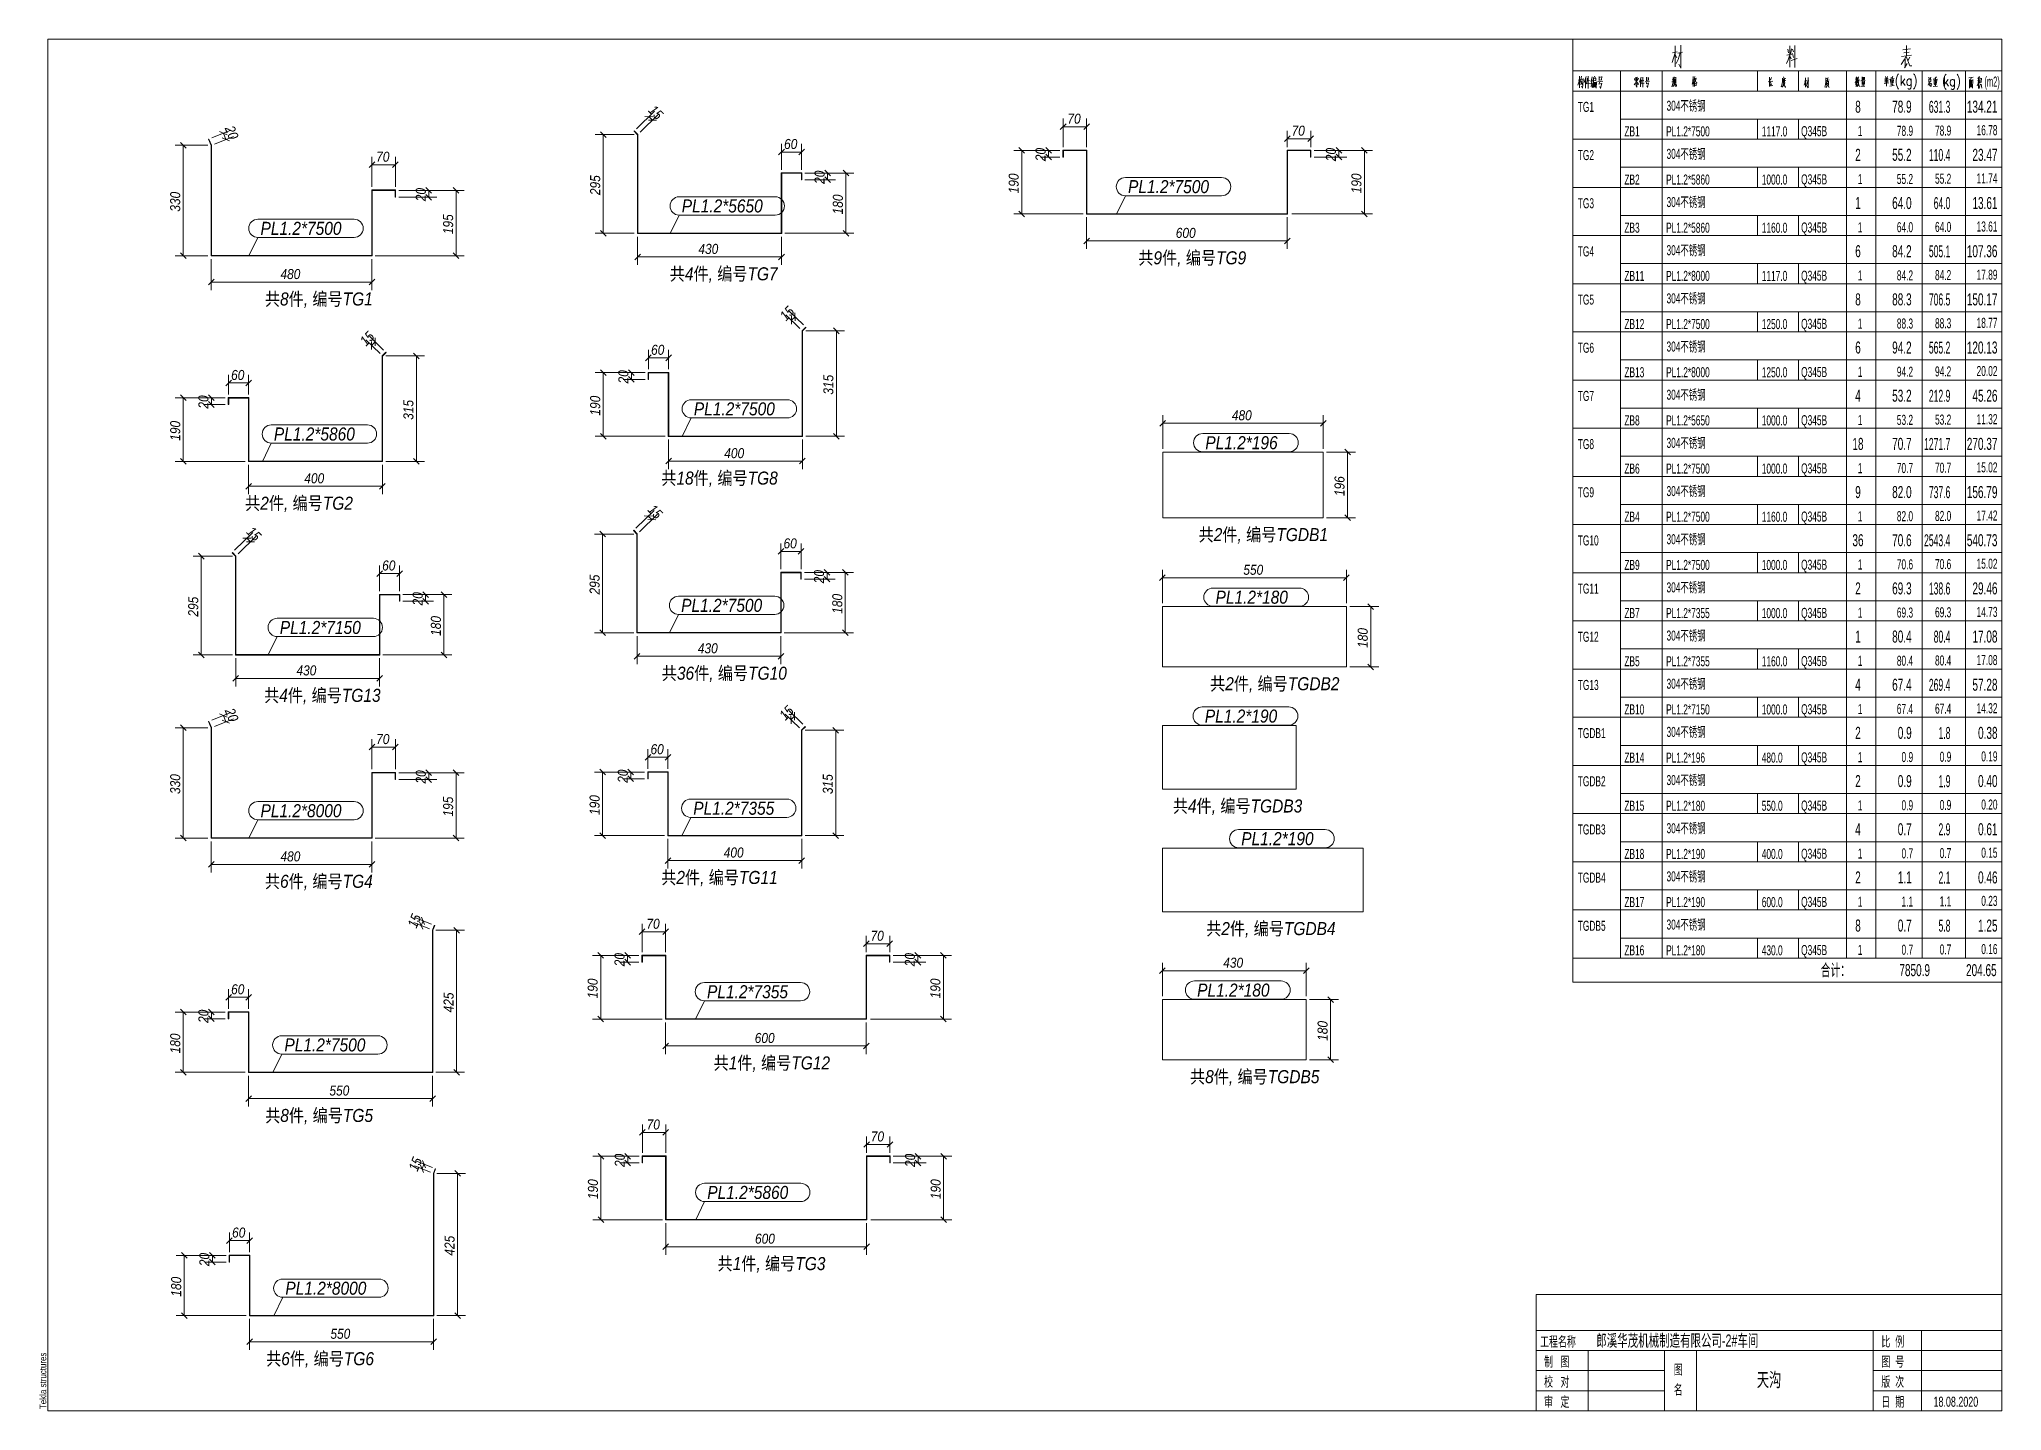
# Model space of a CAD drawing. Header units: millimetres. Extents: x 2 to 589, y 5 to 415.
import ezdxf

# ---------------------------------------------------------------- set-up
doc = ezdxf.new("R2010")
doc.units = ezdxf.units.MM
doc.linetypes.add('XKITLINE00', pattern=[0])
for name, color, linetype, lineweight in [('DrawingSheet', 5, 'Continuous', 0), ('OtherObjectType', 1, 'Continuous', 0), ('Part', 2, 'Continuous', 0), ('PartMark', 3, 'Continuous', 0), ('Z-DIMENSIONS', 1, 'Continuous', 0)]:
    doc.layers.add(name, color=color, linetype=linetype, lineweight=lineweight)
doc.styles.add('Arial', font='arial.ttf')
doc.styles.add('Arial Italic', font='ariali.ttf')
doc.styles.add('宋体', font='arial.ttf')

msp = doc.modelspace()

# ---------------------------------------------------------------- texts
at = {"layer": 'DrawingSheet', "color": 5, "style": 'Arial', "width": 0.85}
msp.add_text('Tekla structures', height=2, rotation=90, dxfattribs=at).set_placement((4.5, 5.5))
at = {"layer": 'OtherObjectType', "color": 4, "style": '宋体'}
for s, height, width, p in [('(m2)', 3, 0.51, (583.84, 400.84)), ('8', 3.6, 0.595, (545.2, 393.04)), ('78.9', 3.6, 0.595, (556.24, 393.04)), ('134.21', 3.6, 0.595, (578.56, 393.04)), ('2', 3.6, 0.595, (545.2, 378.64)), ('55.2', 3.6, 0.595, (556.24, 378.64)), ('23.47', 3.6, 0.595, (580.24, 378.64)), ('1', 3.6, 0.595, (545.2, 364.24)), ('64.0', 3.6, 0.595, (556.24, 364.24)), ('13.61', 3.6, 0.595, (580.24, 364.24)), ('6', 3.6, 0.595, (545.2, 349.84)), ('84.2', 3.6, 0.595, (556.24, 349.84)), ('107.36', 3.6, 0.595, (578.56, 349.84)), ('8', 3.6, 0.595, (545.2, 335.44)), ('88.3', 3.6, 0.595, (556.24, 335.44)), ('150.17', 3.6, 0.595, (578.56, 335.44)), ('6', 3.6, 0.595, (545.2, 321.04)), ('94.2', 3.6, 0.595, (556.24, 321.04)), ('120.13', 3.6, 0.595, (578.56, 321.04)), ('4', 3.6, 0.595, (545.2, 306.64)), ('53.2', 3.6, 0.595, (556.24, 306.64)), ('45.26', 3.6, 0.595, (580.24, 306.64)), ('18', 3.6, 0.595, (544.36, 292.24)), ('70.7', 3.6, 0.595, (556.24, 292.24)), ('270.37', 3.6, 0.595, (578.56, 292.24)), ('9', 3.6, 0.595, (545.2, 277.84)), ('82.0', 3.6, 0.595, (556.24, 277.84)), ('156.79', 3.6, 0.595, (578.56, 277.84)), ('36', 3.6, 0.595, (544.36, 263.44)), ('70.6', 3.6, 0.595, (556.24, 263.44)), ('540.73', 3.6, 0.595, (578.56, 263.44)), ('2', 3.6, 0.595, (545.2, 249.04)), ('69.3', 3.6, 0.595, (556.24, 249.04)), ('29.46', 3.6, 0.595, (580.24, 249.04)), ('1', 3.6, 0.595, (545.2, 234.64)), ('80.4', 3.6, 0.595, (556.24, 234.64)), ('17.08', 3.6, 0.595, (580.24, 234.64)), ('4', 3.6, 0.595, (545.2, 220.24)), ('67.4', 3.6, 0.595, (556.24, 220.24)), ('57.28', 3.6, 0.595, (580.24, 220.24)), ('2', 3.6, 0.595, (545.2, 205.84)), ('0.9', 3.6, 0.595, (557.92, 205.84)), ('0.38', 3.6, 0.595, (581.92, 205.84)), ('2', 3.6, 0.595, (545.2, 191.44)), ('0.9', 3.6, 0.595, (557.92, 191.44)), ('0.40', 3.6, 0.595, (581.92, 191.44)), ('4', 3.6, 0.595, (545.2, 177.04)), ('0.7', 3.6, 0.595, (557.92, 177.04)), ('0.61', 3.6, 0.595, (581.92, 177.04)), ('2', 3.6, 0.595, (545.2, 162.64)), ('1.1', 3.6, 0.595, (557.92, 162.64)), ('0.46', 3.6, 0.595, (581.92, 162.64)), ('8', 3.6, 0.595, (545.2, 148.24)), ('0.7', 3.6, 0.595, (557.92, 148.24)), ('1.25', 3.6, 0.595, (581.92, 148.24)), ('工程名称', 3, 0.6375, (451, 24.2)), ('比  例', 3, 0.6375, (553, 24.2)), ('制   图', 3, 0.6375, (452.2, 18.2)), ('图', 3, 0.6375, (490.96, 15.8)), ('图  号', 3, 0.6375, (553, 18.2)), ('校   对', 3, 0.6375, (452.2, 12.2)), ('名', 3, 0.6375, (490.96, 9.8)), ('版  次', 3, 0.6375, (553, 12.2)), ('审   定', 3, 0.6375, (452.2, 6.2)), ('日  期', 3, 0.6375, (553, 6.2))]:
    msp.add_text(s, height=height, dxfattribs=dict(at, width=width)).set_placement(p)
at = {"layer": 'OtherObjectType', "color": 7, "style": '宋体'}
for s, height, width, p in [('TG1', 3, 0.595, (462.28, 393.28)), ('304不锈钢', 3, 0.595, (488.8, 393.64)), ('ZB1', 3, 0.595, (476.2, 385.96)), ('PL1.2*7500', 3, 0.595, (488.68, 385.96)), ('1117.0', 3, 0.595, (517.27, 385.95)), ('Q345B', 3, 0.595, (529.03, 386.02)), ('1', 3, 0.595, (545.98, 386.08)), ('78.9', 3, 0.595, (557.64, 386.12)), ('78.9', 3, 0.595, (569.05, 386.2)), ('16.78', 3, 0.595, (581.48, 386.32)), ('TG2', 3, 0.595, (462.28, 378.88)), ('304不锈钢', 3, 0.595, (488.8, 379.24)), ('ZB2', 3, 0.595, (476.2, 371.56)), ('PL1.2*5860', 3, 0.595, (488.68, 371.56)), ('1000.0', 3, 0.595, (517.27, 371.55)), ('Q345B', 3, 0.595, (529.03, 371.62)), ('1', 3, 0.595, (545.98, 371.68)), ('55.2', 3, 0.595, (557.64, 371.72)), ('55.2', 3, 0.595, (569.05, 371.8)), ('11.74', 3, 0.595, (581.48, 371.92)), ('TG3', 3, 0.595, (462.28, 364.48)), ('304不锈钢', 3, 0.595, (488.8, 364.84)), ('ZB3', 3, 0.595, (476.2, 357.16)), ('PL1.2*5860', 3, 0.595, (488.68, 357.16)), ('1160.0', 3, 0.595, (517.27, 357.15)), ('Q345B', 3, 0.595, (529.03, 357.22)), ('1', 3, 0.595, (545.98, 357.28)), ('64.0', 3, 0.595, (557.64, 357.32)), ('64.0', 3, 0.595, (569.05, 357.4)), ('13.61', 3, 0.595, (581.48, 357.52)), ('TG4', 3, 0.595, (462.28, 350.08)), ('304不锈钢', 3, 0.595, (488.8, 350.44)), ('17.89', 3, 0.595, (581.48, 343.12)), ('ZB11', 3, 0.595, (476.2, 342.76)), ('PL1.2*8000', 3, 0.595, (488.68, 342.76)), ('1117.0', 3, 0.595, (517.27, 342.75)), ('Q345B', 3, 0.595, (529.03, 342.82)), ('1', 3, 0.595, (545.98, 342.88)), ('84.2', 3, 0.595, (557.64, 342.92)), ('84.2', 3, 0.595, (569.05, 343)), ('TG5', 3, 0.595, (462.28, 335.68)), ('304不锈钢', 3, 0.595, (488.8, 336.04)), ('ZB12', 3, 0.595, (476.2, 328.36)), ('PL1.2*7500', 3, 0.595, (488.68, 328.36)), ('1250.0', 3, 0.595, (517.27, 328.35)), ('Q345B', 3, 0.595, (529.03, 328.42)), ('1', 3, 0.595, (545.98, 328.48)), ('88.3', 3, 0.595, (557.64, 328.52)), ('88.3', 3, 0.595, (569.05, 328.6)), ('18.77', 3, 0.595, (581.48, 328.72)), ('TG6', 3, 0.595, (462.28, 321.28)), ('304不锈钢', 3, 0.595, (488.8, 321.64)), ('ZB13', 3, 0.595, (476.2, 313.96)), ('PL1.2*8000', 3, 0.595, (488.68, 313.96)), ('1250.0', 3, 0.595, (517.27, 313.95)), ('Q345B', 3, 0.595, (529.03, 314.02)), ('1', 3, 0.595, (545.98, 314.08)), ('94.2', 3, 0.595, (557.64, 314.12)), ('94.2', 3, 0.595, (569.05, 314.2)), ('20.02', 3, 0.595, (581.48, 314.32)), ('TG7', 3, 0.595, (462.28, 306.88)), ('304不锈钢', 3, 0.595, (488.8, 307.24)), ('ZB8', 3, 0.595, (476.2, 299.56)), ('PL1.2*5650', 3, 0.595, (488.68, 299.56)), ('1000.0', 3, 0.595, (517.27, 299.55)), ('Q345B', 3, 0.595, (529.03, 299.62)), ('1', 3, 0.595, (545.98, 299.68)), ('53.2', 3, 0.595, (557.64, 299.72)), ('53.2', 3, 0.595, (569.05, 299.8)), ('11.32', 3, 0.595, (581.48, 299.92)), ('TG8', 3, 0.595, (462.28, 292.48)), ('304不锈钢', 3, 0.595, (488.8, 292.84)), ('ZB6', 3, 0.595, (476.2, 285.16)), ('PL1.2*7500', 3, 0.595, (488.68, 285.16)), ('1000.0', 3, 0.595, (517.27, 285.15)), ('Q345B', 3, 0.595, (529.03, 285.22)), ('1', 3, 0.595, (545.98, 285.28)), ('70.7', 3, 0.595, (557.64, 285.32)), ('70.7', 3, 0.595, (569.05, 285.4)), ('15.02', 3, 0.595, (581.48, 285.52)), ('304不锈钢', 3, 0.595, (488.8, 278.44)), ('TG9', 3, 0.595, (462.28, 278.08)), ('ZB4', 3, 0.595, (476.2, 270.76)), ('PL1.2*7500', 3, 0.595, (488.68, 270.76)), ('1160.0', 3, 0.595, (517.27, 270.75)), ('Q345B', 3, 0.595, (529.03, 270.82)), ('1', 3, 0.595, (545.98, 270.88)), ('82.0', 3, 0.595, (557.64, 270.92)), ('82.0', 3, 0.595, (569.05, 271)), ('17.42', 3, 0.595, (581.48, 271.12)), ('TG10', 3, 0.595, (462.28, 263.68)), ('304不锈钢', 3, 0.595, (488.8, 264.04)), ('ZB9', 3, 0.595, (476.2, 256.36)), ('PL1.2*7500', 3, 0.595, (488.68, 256.36)), ('1000.0', 3, 0.595, (517.27, 256.35)), ('Q345B', 3, 0.595, (529.03, 256.42)), ('1', 3, 0.595, (545.98, 256.48)), ('70.6', 3, 0.595, (557.64, 256.52)), ('70.6', 3, 0.595, (569.05, 256.6)), ('15.02', 3, 0.595, (581.48, 256.72)), ('TG11', 3, 0.595, (462.28, 249.28)), ('304不锈钢', 3, 0.595, (488.8, 249.64)), ('ZB7', 3, 0.595, (476.2, 241.96)), ('PL1.2*7355', 3, 0.595, (488.68, 241.96)), ('1000.0', 3, 0.595, (517.27, 241.95)), ('Q345B', 3, 0.595, (529.03, 242.02)), ('1', 3, 0.595, (545.98, 242.08)), ('69.3', 3, 0.595, (557.64, 242.12)), ('69.3', 3, 0.595, (569.05, 242.2)), ('14.73', 3, 0.595, (581.48, 242.32)), ('TG12', 3, 0.595, (462.28, 234.88)), ('304不锈钢', 3, 0.595, (488.8, 235.24)), ('ZB5', 3, 0.595, (476.2, 227.56)), ('PL1.2*7355', 3, 0.595, (488.68, 227.56)), ('1160.0', 3, 0.595, (517.27, 227.55)), ('Q345B', 3, 0.595, (529.03, 227.62)), ('1', 3, 0.595, (545.98, 227.68)), ('80.4', 3, 0.595, (557.64, 227.72)), ('80.4', 3, 0.595, (569.05, 227.8)), ('17.08', 3, 0.595, (581.48, 227.92)), ('TG13', 3, 0.595, (462.28, 220.48)), ('304不锈钢', 3, 0.595, (488.8, 220.84)), ('ZB10', 3, 0.595, (476.2, 213.16)), ('PL1.2*7150', 3, 0.595, (488.68, 213.16)), ('1000.0', 3, 0.595, (517.27, 213.15)), ('Q345B', 3, 0.595, (529.03, 213.22)), ('1', 3, 0.595, (545.98, 213.28)), ('67.4', 3, 0.595, (557.64, 213.32)), ('67.4', 3, 0.595, (569.05, 213.4)), ('14.32', 3, 0.595, (581.48, 213.52)), ('TGDB1', 3, 0.595, (462.28, 206.08)), ('304不锈钢', 3, 0.595, (488.8, 206.44)), ('ZB14', 3, 0.595, (476.2, 198.76)), ('PL1.2*196', 3, 0.595, (488.68, 198.76)), ('480.0', 3, 0.595, (517.27, 198.75)), ('Q345B', 3, 0.595, (529.03, 198.82)), ('1', 3, 0.595, (545.98, 198.88)), ('0.9', 3, 0.595, (559.04, 198.92)), ('0.9', 3, 0.595, (570.45, 199)), ('0.19', 3, 0.595, (582.88, 199.12)), ('TGDB2', 3, 0.595, (462.28, 191.68)), ('304不锈钢', 3, 0.595, (488.8, 192.04)), ('0.20', 3, 0.595, (582.88, 184.72)), ('ZB15', 3, 0.595, (476.2, 184.36)), ('PL1.2*180', 3, 0.595, (488.68, 184.36)), ('550.0', 3, 0.595, (517.27, 184.35)), ('Q345B', 3, 0.595, (529.03, 184.42)), ('1', 3, 0.595, (545.98, 184.48)), ('0.9', 3, 0.595, (559.04, 184.52)), ('0.9', 3, 0.595, (570.45, 184.6)), ('TGDB3', 3, 0.595, (462.28, 177.28)), ('304不锈钢', 3, 0.595, (488.8, 177.64)), ('ZB18', 3, 0.595, (476.2, 169.96)), ('PL1.2*190', 3, 0.595, (488.68, 169.96)), ('400.0', 3, 0.595, (517.27, 169.95)), ('Q345B', 3, 0.595, (529.03, 170.02)), ('1', 3, 0.595, (545.98, 170.08)), ('0.7', 3, 0.595, (559.04, 170.12)), ('0.7', 3, 0.595, (570.45, 170.2)), ('0.15', 3, 0.595, (582.88, 170.32)), ('TGDB4', 3, 0.595, (462.28, 162.88)), ('304不锈钢', 3, 0.595, (488.8, 163.24)), ('ZB17', 3, 0.595, (476.2, 155.56)), ('PL1.2*190', 3, 0.595, (488.68, 155.56)), ('600.0', 3, 0.595, (517.27, 155.55)), ('Q345B', 3, 0.595, (529.03, 155.62)), ('1', 3, 0.595, (545.98, 155.68)), ('1.1', 3, 0.595, (559.04, 155.72)), ('1.1', 3, 0.595, (570.45, 155.8)), ('0.23', 3, 0.595, (582.88, 155.92)), ('TGDB5', 3, 0.595, (462.28, 148.48)), ('304不锈钢', 3, 0.595, (488.8, 148.84)), ('ZB16', 3, 0.595, (476.2, 141.16)), ('PL1.2*180', 3, 0.595, (488.68, 141.16)), ('430.0', 3, 0.595, (517.27, 141.15)), ('Q345B', 3, 0.595, (529.03, 141.22)), ('1', 3, 0.595, (545.98, 141.28)), ('0.7', 3, 0.595, (559.04, 141.32)), ('0.7', 3, 0.595, (570.45, 141.4)), ('0.16', 3, 0.595, (582.88, 141.52)), ('合计：', 3.6, 0.595, (534.88, 134.92)), ('郎溪华茂机械制造有限公司-2#车间', 3.6, 0.6375, (467.8, 24.2)), ('天沟', 4.2, 0.6375, (515.8, 12.2)), ('18.08.2020', 3, 0.6375, (568.6, 6.2))]:
    msp.add_text(s, height=height, dxfattribs=dict(at, width=width)).set_placement(p)
at = {"layer": 'OtherObjectType', "color": 6, "style": '宋体'}
for s, width, p in [('631.3', 0.51, (567.22, 393.01)), ('110.4', 0.51, (567.22, 378.61)), ('64.0', 0.51, (568.66, 364.21)), ('505.1', 0.51, (567.22, 349.81)), ('706.5', 0.51, (567.22, 335.41)), ('565.2', 0.51, (567.22, 321.01)), ('212.9', 0.51, (567.22, 306.61)), ('1271.7', 0.51, (565.78, 292.21)), ('737.6', 0.51, (567.22, 277.81)), ('2543.4', 0.51, (565.78, 263.41)), ('138.6', 0.51, (567.22, 249.01)), ('80.4', 0.51, (568.66, 234.61)), ('269.4', 0.51, (567.22, 220.21)), ('1.8', 0.51, (570.1, 205.81)), ('1.9', 0.51, (570.1, 191.41)), ('2.9', 0.51, (570.1, 177.01)), ('2.1', 0.51, (570.1, 162.61)), ('5.8', 0.51, (570.1, 148.21)), ('7850.9', 0.595, (558.4, 134.92)), ('204.65', 0.595, (578.32, 134.92))]:
    msp.add_text(s, height=3.6, dxfattribs=dict(at, width=width)).set_placement(p)
at = {"layer": 'PartMark', "color": 7, "style": 'Arial Italic', "width": 0.85}
for s, p in [('PL1.2*7500', (327.84, 368.99)), ('PL1.2*5650', (194.44, 363.22)), ('PL1.2*7500', (68.53, 356.52)), ('共9件, 编号TG9', (330.92, 347.71)), ('共4件, 编号TG7', (190.86, 342.93)), ('共8件, 编号TG1', (69.85, 335.41)), ('PL1.2*7500', (198.06, 302.56)), ('PL1.2*5860', (72.53, 295.04)), ('PL1.2*196', (350.94, 292.44)), ('共18件, 编号TG8', (188.33, 281.87)), ('共2件, 编号TG2', (63.92, 274.36)), ('共2件, 编号TGDB1', (348.94, 264.97)), ('PL1.2*7500', (194.27, 243.83)), ('PL1.2*180', (354, 246.26)), ('PL1.2*7150', (74.3, 237.21)), ('共36件, 编号TG10', (188.47, 223.54)), ('共2件, 编号TGDB2', (352.37, 220.39)), ('共4件, 编号TG13', (69.61, 216.92)), ('PL1.2*190', (350.8, 210.72)), ('共4件, 编号TGDB3', (341.24, 183.84)), ('PL1.2*8000', (68.53, 182.43)), ('PL1.2*7355', (197.89, 183.17)), ('PL1.2*190', (361.68, 174.07)), ('共6件, 编号TG4', (69.85, 161.32)), ('共2件, 编号TG11', (188.31, 162.48)), ('共2件, 编号TGDB4', (351.2, 147.19)), ('PL1.2*7355', (201.99, 128.32)), ('PL1.2*180', (348.5, 128.8)), ('PL1.2*7500', (75.67, 112.41)), ('共1件, 编号TG12', (203.96, 107.04)), ('共8件, 编号TGDB5', (346.37, 102.92)), ('共8件, 编号TG5', (69.92, 91.33)), ('PL1.2*5860', (202.07, 68.32)), ('共1件, 编号TG3', (205.15, 47.04)), ('PL1.2*8000', (75.96, 39.69)), ('共6件, 编号TG6', (70.21, 18.61))]:
    msp.add_text(s, height=3.9, dxfattribs=at).set_placement(p)
at = {"layer": 'Z-DIMENSIONS', "color": 3, "style": 'Arial Italic', "width": 0.85}
for s, rotation, p in [('15', -45.73349, (184.24, 393.54)), ('20', -67.82101, (57.8, 388.39)), ('20', 90.00021, (303.18, 378.55)), ('20', 90.00021, (389.96, 378.55)), ('20', 90.00021, (237.13, 371.76)), ('20', 90.00021, (117.93, 366.58)), ('295', 90.00021, (170.06, 368.4)), ('190', 90.00021, (295.16, 368.93)), ('190', 90.00021, (397.6, 368.93)), ('330', 90.00021, (44.53, 363.45)), ('180', 90.00021, (242.6, 362.65)), ('195', 90.00021, (126.1, 356.72)), ('15', 45.73349, (225.58, 330.55)), ('15', 45.73349, (100.06, 323.04)), ('20', 90.00021, (178.48, 312.1)), ('315', 90.00021, (239.76, 308.74)), ('20', 90.00021, (52.95, 304.58)), ('315', 90.00021, (114.23, 301.22)), ('190', 90.00021, (170.06, 302.49)), ('190', 90.00021, (44.53, 294.97)), ('196', 90.00021, (392.55, 278.43)), ('15', -45.73349, (184.06, 274.15)), ('15', -45.73349, (64.09, 267.53)), ('295', 90.00021, (169.89, 249.01)), ('20', 90.00021, (236.96, 252.37)), ('295', 90.00021, (49.91, 242.39)), ('20', 90.00021, (116.98, 245.75)), ('180', 90.00021, (242.43, 243.26)), ('180', 90.00021, (122.45, 236.64)), ('180', 90.00021, (399.49, 233.05)), ('20', -67.82101, (57.8, 214.3)), ('15', 45.73349, (225.41, 211.16)), ('330', 90.00021, (44.53, 189.36)), ('20', 90.00021, (117.93, 192.49)), ('20', 90.00021, (178.31, 192.71)), ('315', 90.00021, (239.59, 189.35)), ('195', 90.00021, (126.1, 182.63)), ('190', 90.00021, (169.89, 183.1)), ('15', 67.83247, (115.14, 149.04)), ('20', 90.00021, (177.33, 137.87)), ('20', 90.00021, (264.11, 137.87)), ('425', 90.00021, (126.24, 124.08)), ('190', 90.00021, (169.31, 128.26)), ('190', 90.00021, (271.75, 128.26)), ('20', 90.00021, (52.95, 120.94)), ('180', 90.00021, (44.53, 111.83)), ('180', 90.00021, (387.49, 115.58)), ('15', 67.83247, (115.43, 76.32)), ('20', 90.00021, (177.41, 77.87)), ('20', 90.00021, (264.19, 77.87)), ('190', 90.00021, (169.39, 68.26)), ('190', 90.00021, (271.83, 68.26)), ('425', 90.00021, (126.53, 51.36)), ('20', 90.00021, (53.24, 48.22)), ('180', 90.00021, (44.82, 39.11))]:
    msp.add_text(s, height=3, rotation=rotation, dxfattribs=at).set_placement(p)
for s, p in [('70', (309.72, 389.76)), ('70', (376.72, 386.17)), ('70', (103.1, 378.38)), ('60', (225.03, 382.19)), ('600', (342.11, 355.61)), ('430', (199.42, 350.83)), ('480', (74.49, 343.31)), ('60', (185.27, 320.66)), ('60', (59.74, 313.14)), ('480', (358.87, 301.09)), ('400', (207.16, 289.77)), ('400', (81.63, 282.26)), ('60', (224.86, 262.8)), ('60', (104.89, 256.18)), ('550', (362.3, 254.9)), ('430', (199.25, 231.44)), ('430', (79.27, 224.82)), ('70', (103.1, 204.29)), ('60', (185.1, 201.27)), ('480', (74.49, 169.22)), ('400', (206.99, 170.38)), ('70', (183.88, 149.08)), ('70', (250.88, 145.49)), ('430', (356.3, 137.44)), ('60', (59.74, 129.5)), ('600', (216.26, 114.94)), ('550', (89.13, 99.23)), ('70', (183.95, 89.08)), ('70', (250.95, 85.5)), ('60', (60.03, 56.77)), ('600', (216.34, 54.94)), ('550', (89.42, 26.51))]:
    msp.add_text(s, height=3, dxfattribs=at).set_placement(p)

# ---------------------------------------------------------------- linework, layer by layer
at = {"layer": 'DrawingSheet', "color": 5, "linetype": 'XKITLINE00', "lineweight": 0}
for p, q in [((589, 415), (5, 415)), ((5, 415), (5, 5)), ((589, 5), (589, 415)), ((5, 5), (589, 5))]:
    msp.add_line(p, q, dxfattribs=at)
at = {"layer": 'OtherObjectType', "color": 6, "linetype": 'XKITLINE00', "lineweight": 0}
for p, q in [((460.84, 415), (460.84, 399.52)), ((460.84, 405.52), (589, 405.52)), ((475, 405.52), (475, 399.52)), ((487.48, 405.52), (487.48, 399.52)), ((516.04, 405.52), (516.04, 399.52)), ((528.28, 405.52), (528.28, 399.52)), ((542.56, 405.52), (542.56, 399.52)), ((551.32, 405.52), (551.32, 399.52)), ((565.24, 405.52), (565.24, 399.52)), ((578.2, 405.52), (578.2, 399.52)), ((460.84, 399.52), (460.84, 391.12)), ((589, 399.52), (460.84, 399.52)), ((475, 399.52), (475, 391.12)), ((487.48, 399.52), (487.48, 391.12)), ((542.56, 399.52), (542.56, 391.12)), ((551.32, 399.52), (551.32, 391.12)), ((565.24, 399.52), (565.24, 391.12)), ((578.2, 399.52), (578.2, 391.12)), ((460.84, 391.12), (460.84, 385.12)), ((475, 391.12), (475, 385.12)), ((475, 391.12), (589, 391.12)), ((487.48, 391.12), (487.48, 385.12)), ((516.04, 391.12), (516.04, 385.12)), ((528.28, 391.12), (528.28, 385.12)), ((542.56, 391.12), (542.56, 385.12)), ((551.32, 391.12), (551.32, 385.12)), ((565.24, 391.12), (565.24, 385.12)), ((578.2, 391.12), (578.2, 385.12)), ((460.84, 385.12), (460.84, 376.72)), ((589, 385.12), (460.84, 385.12)), ((475, 385.12), (589, 385.12)), ((475, 385.12), (475, 376.72)), ((487.48, 385.12), (487.48, 376.72)), ((542.56, 385.12), (542.56, 376.72)), ((551.32, 385.12), (551.32, 376.72)), ((565.24, 385.12), (565.24, 376.72)), ((578.2, 385.12), (578.2, 376.72)), ((460.84, 376.72), (460.84, 370.72)), ((475, 376.72), (475, 370.72)), ((475, 376.72), (589, 376.72)), ((487.48, 376.72), (487.48, 370.72)), ((516.04, 376.72), (516.04, 370.72)), ((528.28, 376.72), (528.28, 370.72)), ((542.56, 376.72), (542.56, 370.72)), ((551.32, 376.72), (551.32, 370.72)), ((565.24, 376.72), (565.24, 370.72)), ((578.2, 376.72), (578.2, 370.72)), ((460.84, 370.72), (460.84, 362.32)), ((589, 370.72), (460.84, 370.72)), ((475, 370.72), (589, 370.72)), ((475, 370.72), (475, 362.32)), ((487.48, 370.72), (487.48, 362.32)), ((542.56, 370.72), (542.56, 362.32)), ((551.32, 370.72), (551.32, 362.32)), ((565.24, 370.72), (565.24, 362.32)), ((578.2, 370.72), (578.2, 362.32)), ((460.84, 362.32), (460.84, 356.32)), ((475, 362.32), (475, 356.32)), ((475, 362.32), (589, 362.32)), ((487.48, 362.32), (487.48, 356.32)), ((516.04, 362.32), (516.04, 356.32)), ((528.28, 362.32), (528.28, 356.32)), ((542.56, 362.32), (542.56, 356.32)), ((551.32, 362.32), (551.32, 356.32)), ((565.24, 362.32), (565.24, 356.32)), ((578.2, 362.32), (578.2, 356.32)), ((460.84, 356.32), (460.84, 347.92)), ((589, 356.32), (460.84, 356.32)), ((475, 356.32), (589, 356.32)), ((475, 356.32), (475, 347.92)), ((487.48, 356.32), (487.48, 347.92)), ((542.56, 356.32), (542.56, 347.92)), ((551.32, 356.32), (551.32, 347.92)), ((565.24, 356.32), (565.24, 347.92)), ((578.2, 356.32), (578.2, 347.92)), ((460.84, 347.92), (460.84, 341.92)), ((475, 347.92), (475, 341.92)), ((475, 347.92), (589, 347.92)), ((487.48, 347.92), (487.48, 341.92)), ((516.04, 347.92), (516.04, 341.92)), ((528.28, 347.92), (528.28, 341.92)), ((542.56, 347.92), (542.56, 341.92)), ((551.32, 347.92), (551.32, 341.92)), ((565.24, 347.92), (565.24, 341.92)), ((578.2, 347.92), (578.2, 341.92)), ((460.84, 341.92), (460.84, 333.52)), ((589, 341.92), (460.84, 341.92)), ((475, 341.92), (589, 341.92)), ((475, 341.92), (475, 333.52)), ((487.48, 341.92), (487.48, 333.52)), ((542.56, 341.92), (542.56, 333.52)), ((551.32, 341.92), (551.32, 333.52)), ((565.24, 341.92), (565.24, 333.52)), ((578.2, 341.92), (578.2, 333.52)), ((460.84, 333.52), (460.84, 327.52)), ((475, 333.52), (475, 327.52)), ((475, 333.52), (589, 333.52)), ((487.48, 333.52), (487.48, 327.52)), ((516.04, 333.52), (516.04, 327.52)), ((528.28, 333.52), (528.28, 327.52)), ((542.56, 333.52), (542.56, 327.52)), ((551.32, 333.52), (551.32, 327.52)), ((565.24, 333.52), (565.24, 327.52)), ((578.2, 333.52), (578.2, 327.52)), ((460.84, 327.52), (460.84, 319.12)), ((589, 327.52), (460.84, 327.52)), ((475, 327.52), (589, 327.52)), ((475, 327.52), (475, 319.12)), ((487.48, 327.52), (487.48, 319.12)), ((542.56, 327.52), (542.56, 319.12)), ((551.32, 327.52), (551.32, 319.12)), ((565.24, 327.52), (565.24, 319.12)), ((578.2, 327.52), (578.2, 319.12)), ((460.84, 319.12), (460.84, 313.12)), ((475, 319.12), (475, 313.12)), ((475, 319.12), (589, 319.12)), ((487.48, 319.12), (487.48, 313.12)), ((516.04, 319.12), (516.04, 313.12)), ((528.28, 319.12), (528.28, 313.12)), ((542.56, 319.12), (542.56, 313.12)), ((551.32, 319.12), (551.32, 313.12)), ((565.24, 319.12), (565.24, 313.12)), ((578.2, 319.12), (578.2, 313.12)), ((460.84, 313.12), (460.84, 304.72)), ((589, 313.12), (460.84, 313.12)), ((475, 313.12), (589, 313.12)), ((475, 313.12), (475, 304.72)), ((487.48, 313.12), (487.48, 304.72)), ((542.56, 313.12), (542.56, 304.72)), ((551.32, 313.12), (551.32, 304.72)), ((565.24, 313.12), (565.24, 304.72)), ((578.2, 313.12), (578.2, 304.72)), ((460.84, 304.72), (460.84, 298.72)), ((475, 304.72), (475, 298.72)), ((475, 304.72), (589, 304.72)), ((487.48, 304.72), (487.48, 298.72)), ((516.04, 304.72), (516.04, 298.72)), ((528.28, 304.72), (528.28, 298.72)), ((542.56, 304.72), (542.56, 298.72)), ((551.32, 304.72), (551.32, 298.72)), ((565.24, 304.72), (565.24, 298.72)), ((578.2, 304.72), (578.2, 298.72)), ((460.84, 298.72), (460.84, 290.32)), ((589, 298.72), (460.84, 298.72)), ((475, 298.72), (589, 298.72)), ((475, 298.72), (475, 290.32)), ((487.48, 298.72), (487.48, 290.32)), ((542.56, 298.72), (542.56, 290.32)), ((551.32, 298.72), (551.32, 290.32)), ((565.24, 298.72), (565.24, 290.32)), ((578.2, 298.72), (578.2, 290.32)), ((460.84, 290.32), (460.84, 284.32)), ((475, 290.32), (475, 284.32)), ((475, 290.32), (589, 290.32)), ((487.48, 290.32), (487.48, 284.32)), ((516.04, 290.32), (516.04, 284.32)), ((528.28, 290.32), (528.28, 284.32)), ((542.56, 290.32), (542.56, 284.32)), ((551.32, 290.32), (551.32, 284.32)), ((565.24, 290.32), (565.24, 284.32)), ((578.2, 290.32), (578.2, 284.32)), ((460.84, 284.32), (460.84, 275.92)), ((589, 284.32), (460.84, 284.32)), ((475, 284.32), (589, 284.32)), ((475, 284.32), (475, 275.92)), ((487.48, 284.32), (487.48, 275.92)), ((542.56, 284.32), (542.56, 275.92)), ((551.32, 284.32), (551.32, 275.92)), ((565.24, 284.32), (565.24, 275.92)), ((578.2, 284.32), (578.2, 275.92)), ((460.84, 275.92), (460.84, 269.92)), ((475, 275.92), (475, 269.92)), ((475, 275.92), (589, 275.92)), ((487.48, 275.92), (487.48, 269.92)), ((516.04, 275.92), (516.04, 269.92)), ((528.28, 275.92), (528.28, 269.92)), ((542.56, 275.92), (542.56, 269.92)), ((551.32, 275.92), (551.32, 269.92)), ((565.24, 275.92), (565.24, 269.92)), ((578.2, 275.92), (578.2, 269.92)), ((460.84, 269.92), (460.84, 261.52)), ((589, 269.92), (460.84, 269.92)), ((475, 269.92), (589, 269.92)), ((475, 269.92), (475, 261.52)), ((487.48, 269.92), (487.48, 261.52)), ((542.56, 269.92), (542.56, 261.52)), ((551.32, 269.92), (551.32, 261.52)), ((565.24, 269.92), (565.24, 261.52)), ((578.2, 269.92), (578.2, 261.52)), ((460.84, 261.52), (460.84, 255.52)), ((475, 261.52), (475, 255.52)), ((475, 261.52), (589, 261.52)), ((487.48, 261.52), (487.48, 255.52)), ((516.04, 261.52), (516.04, 255.52)), ((528.28, 261.52), (528.28, 255.52)), ((542.56, 261.52), (542.56, 255.52)), ((551.32, 261.52), (551.32, 255.52)), ((565.24, 261.52), (565.24, 255.52)), ((578.2, 261.52), (578.2, 255.52)), ((460.84, 255.52), (460.84, 247.12)), ((589, 255.52), (460.84, 255.52)), ((475, 255.52), (589, 255.52)), ((475, 255.52), (475, 247.12)), ((487.48, 255.52), (487.48, 247.12)), ((542.56, 255.52), (542.56, 247.12)), ((551.32, 255.52), (551.32, 247.12)), ((565.24, 255.52), (565.24, 247.12)), ((578.2, 255.52), (578.2, 247.12)), ((460.84, 247.12), (460.84, 241.12)), ((475, 247.12), (475, 241.12)), ((475, 247.12), (589, 247.12)), ((487.48, 247.12), (487.48, 241.12)), ((516.04, 247.12), (516.04, 241.12)), ((528.28, 247.12), (528.28, 241.12)), ((542.56, 247.12), (542.56, 241.12)), ((551.32, 247.12), (551.32, 241.12)), ((565.24, 247.12), (565.24, 241.12)), ((578.2, 247.12), (578.2, 241.12)), ((460.84, 241.12), (460.84, 232.72)), ((589, 241.12), (460.84, 241.12)), ((475, 241.12), (589, 241.12)), ((475, 241.12), (475, 232.72)), ((487.48, 241.12), (487.48, 232.72)), ((542.56, 241.12), (542.56, 232.72)), ((551.32, 241.12), (551.32, 232.72)), ((565.24, 241.12), (565.24, 232.72)), ((578.2, 241.12), (578.2, 232.72)), ((460.84, 232.72), (460.84, 226.72)), ((475, 232.72), (475, 226.72)), ((475, 232.72), (589, 232.72)), ((487.48, 232.72), (487.48, 226.72)), ((516.04, 232.72), (516.04, 226.72)), ((528.28, 232.72), (528.28, 226.72)), ((542.56, 232.72), (542.56, 226.72)), ((551.32, 232.72), (551.32, 226.72)), ((565.24, 232.72), (565.24, 226.72)), ((578.2, 232.72), (578.2, 226.72)), ((460.84, 226.72), (460.84, 218.32)), ((589, 226.72), (460.84, 226.72)), ((475, 226.72), (589, 226.72)), ((475, 226.72), (475, 218.32)), ((487.48, 226.72), (487.48, 218.32)), ((542.56, 226.72), (542.56, 218.32)), ((551.32, 226.72), (551.32, 218.32)), ((565.24, 226.72), (565.24, 218.32)), ((578.2, 226.72), (578.2, 218.32)), ((460.84, 218.32), (460.84, 212.32)), ((475, 218.32), (475, 212.32)), ((475, 218.32), (589, 218.32)), ((487.48, 218.32), (487.48, 212.32)), ((516.04, 218.32), (516.04, 212.32)), ((528.28, 218.32), (528.28, 212.32)), ((542.56, 218.32), (542.56, 212.32)), ((551.32, 218.32), (551.32, 212.32)), ((565.24, 218.32), (565.24, 212.32)), ((578.2, 218.32), (578.2, 212.32)), ((460.84, 212.32), (460.84, 203.92)), ((589, 212.32), (460.84, 212.32)), ((475, 212.32), (589, 212.32)), ((475, 212.32), (475, 203.92)), ((487.48, 212.32), (487.48, 203.92)), ((542.56, 212.32), (542.56, 203.92)), ((551.32, 212.32), (551.32, 203.92)), ((565.24, 212.32), (565.24, 203.92)), ((578.2, 212.32), (578.2, 203.92)), ((460.84, 203.92), (460.84, 197.92)), ((475, 203.92), (475, 197.92)), ((475, 203.92), (589, 203.92)), ((487.48, 203.92), (487.48, 197.92)), ((516.04, 203.92), (516.04, 197.92)), ((528.28, 203.92), (528.28, 197.92)), ((542.56, 203.92), (542.56, 197.92)), ((551.32, 203.92), (551.32, 197.92)), ((565.24, 203.92), (565.24, 197.92)), ((578.2, 203.92), (578.2, 197.92)), ((460.84, 197.92), (460.84, 189.52)), ((589, 197.92), (460.84, 197.92)), ((475, 197.92), (589, 197.92)), ((475, 197.92), (475, 189.52)), ((487.48, 197.92), (487.48, 189.52)), ((542.56, 197.92), (542.56, 189.52)), ((551.32, 197.92), (551.32, 189.52)), ((565.24, 197.92), (565.24, 189.52)), ((578.2, 197.92), (578.2, 189.52)), ((460.84, 189.52), (460.84, 183.52)), ((475, 189.52), (475, 183.52)), ((475, 189.52), (589, 189.52)), ((487.48, 189.52), (487.48, 183.52)), ((516.04, 189.52), (516.04, 183.52)), ((528.28, 189.52), (528.28, 183.52)), ((542.56, 189.52), (542.56, 183.52)), ((551.32, 189.52), (551.32, 183.52)), ((565.24, 189.52), (565.24, 183.52)), ((578.2, 189.52), (578.2, 183.52)), ((460.84, 183.52), (460.84, 175.12)), ((589, 183.52), (460.84, 183.52)), ((475, 183.52), (589, 183.52)), ((475, 183.52), (475, 175.12)), ((487.48, 183.52), (487.48, 175.12)), ((542.56, 183.52), (542.56, 175.12)), ((551.32, 183.52), (551.32, 175.12)), ((565.24, 183.52), (565.24, 175.12)), ((578.2, 183.52), (578.2, 175.12)), ((460.84, 175.12), (460.84, 169.12)), ((475, 175.12), (475, 169.12)), ((475, 175.12), (589, 175.12)), ((487.48, 175.12), (487.48, 169.12)), ((516.04, 175.12), (516.04, 169.12)), ((528.28, 175.12), (528.28, 169.12)), ((542.56, 175.12), (542.56, 169.12)), ((551.32, 175.12), (551.32, 169.12)), ((565.24, 175.12), (565.24, 169.12)), ((578.2, 175.12), (578.2, 169.12)), ((460.84, 169.12), (460.84, 160.72)), ((589, 169.12), (460.84, 169.12)), ((475, 169.12), (589, 169.12)), ((475, 169.12), (475, 160.72)), ((487.48, 169.12), (487.48, 160.72)), ((542.56, 169.12), (542.56, 160.72)), ((551.32, 169.12), (551.32, 160.72)), ((565.24, 169.12), (565.24, 160.72)), ((578.2, 169.12), (578.2, 160.72)), ((460.84, 160.72), (460.84, 154.72)), ((475, 160.72), (475, 154.72)), ((475, 160.72), (589, 160.72)), ((487.48, 160.72), (487.48, 154.72)), ((516.04, 160.72), (516.04, 154.72)), ((528.28, 160.72), (528.28, 154.72)), ((542.56, 160.72), (542.56, 154.72)), ((551.32, 160.72), (551.32, 154.72)), ((565.24, 160.72), (565.24, 154.72)), ((578.2, 160.72), (578.2, 154.72)), ((460.84, 154.72), (460.84, 146.32)), ((589, 154.72), (460.84, 154.72)), ((475, 154.72), (589, 154.72)), ((475, 154.72), (475, 146.32)), ((487.48, 154.72), (487.48, 146.32)), ((542.56, 154.72), (542.56, 146.32)), ((551.32, 154.72), (551.32, 146.32)), ((565.24, 154.72), (565.24, 146.32)), ((578.2, 154.72), (578.2, 146.32)), ((460.84, 146.32), (460.84, 140.32)), ((475, 146.32), (475, 140.32)), ((475, 146.32), (589, 146.32)), ((487.48, 146.32), (487.48, 140.32)), ((516.04, 146.32), (516.04, 140.32)), ((528.28, 146.32), (528.28, 140.32)), ((542.56, 146.32), (542.56, 140.32)), ((551.32, 146.32), (551.32, 140.32)), ((565.24, 146.32), (565.24, 140.32)), ((578.2, 146.32), (578.2, 140.32)), ((460.84, 140.32), (460.84, 133.12)), ((460.84, 140.32), (589, 140.32)), ((475, 140.32), (589, 140.32)), ((460.84, 133.12), (589, 133.12))]:
    msp.add_line(p, q, dxfattribs=at)
at = {"layer": 'OtherObjectType', "color": 2, "linetype": 'XKITLINE00', "lineweight": 0}
for p, q in [((490.48, 408.07), (491.35, 410.89)), ((491.96, 411.21), (490.57, 410.89)), ((491.35, 406.74), (491.35, 413.07)), ((492.14, 410.83), (493.59, 411.12)), ((492.92, 410.98), (492.25, 408.97)), ((493.04, 413.27), (493.04, 406.36)), ((525.02, 412.02), (525.26, 410.89)), ((525.63, 413.07), (525.63, 406.65)), ((526.13, 412.17), (525.81, 410.45)), ((526.48, 412.08), (526.74, 411.21)), ((526.48, 410.69), (526.79, 409.55)), ((527.2, 406.51), (527.2, 413.13)), ((559.45, 411.88), (561.69, 412.17)), ((559.74, 410.89), (561.37, 411.12)), ((560.53, 413.13), (560.53, 410.08)), ((491.87, 409.41), (491.35, 410.45)), ((492.25, 408.97), (491.7, 407.7)), ((493.04, 406.36), (492.43, 407.55)), ((525.14, 408.89), (524.62, 407.7)), ((524.73, 410.22), (526.24, 410.51)), ((525.63, 410.37), (525.14, 408.89)), ((525.63, 410.08), (526.07, 409.12)), ((526.01, 408.6), (527.87, 409.26)), ((559.86, 408.89), (558.9, 407.46)), ((562.04, 410.22), (559.07, 409.84)), ((560.47, 409.99), (559.86, 408.89)), ((559.97, 406.42), (560.76, 407.7)), ((560.09, 409.12), (560.09, 406.59)), ((560.47, 409.84), (561.48, 407.09)), ((561.51, 409.64), (560.96, 408.51)), ((561.48, 407.09), (562.15, 407.09)), ((449.8, 39.8), (589, 39.8)), ((449.8, 39.8), (449.8, 5)), ((589, 39.8), (589, 5)), ((449.8, 5), (589, 5))]:
    msp.add_line(p, q, dxfattribs=at)
at = {"layer": 'OtherObjectType', "color": 4, "linetype": 'XKITLINE00', "lineweight": 0}
for p, q in [((462.28, 401.29), (462.76, 402.8)), ((463.09, 402.95), (462.34, 402.8)), ((462.76, 403.98), (462.76, 400.49)), ((462.76, 402.47), (463, 402.16)), ((463.03, 402.08), (463.23, 402.87)), ((463.56, 401.63), (463.09, 401.48)), ((463.17, 401.52), (463.44, 402.54)), ((463.23, 402.87), (463.42, 403.98)), ((463.23, 402.91), (463.93, 403.07)), ((463.71, 400.36), (463.42, 400.99)), ((463.67, 401.36), (463.48, 401.9)), ((463.83, 401.44), (463.71, 400.36)), ((463.93, 403.22), (463.83, 401.44)), ((464.82, 403.9), (464.2, 402.08)), ((464.58, 403.14), (464.58, 400.39)), ((464.78, 401.63), (465.94, 401.79)), ((465.03, 402.58), (464.84, 401.87)), ((465.11, 403.41), (465.03, 402.58)), ((465.05, 402.58), (465.82, 402.7)), ((465.42, 403.94), (465.42, 400.28)), ((466.21, 402.39), (466.6, 402.58)), ((466.71, 401.9), (466.21, 401.6)), ((466.21, 400.92), (466.71, 401.44)), ((466.6, 403.74), (466.27, 402.43)), ((466.71, 402.87), (466.27, 401.63)), ((466.81, 401.21), (466.54, 400.45)), ((466.93, 401.9), (466.81, 401.21)), ((466.98, 403.55), (466.93, 401.9)), ((467.7, 402.7), (466.95, 402.58)), ((466.98, 400.53), (466.95, 402.23)), ((466.98, 403.22), (467.66, 403.34)), ((466.98, 402.04), (467.78, 402.16)), ((467.16, 401.4), (467.64, 401.48)), ((467.25, 402.04), (467.25, 400.72)), ((467.27, 403.94), (467.44, 403.48)), ((467.49, 400.72), (467.53, 402.12)), ((467.7, 403.41), (467.64, 402.7)), ((467.76, 400.36), (467.64, 400.69)), ((467.82, 402.23), (467.76, 400.36)), ((468.2, 402.27), (469.75, 402.43)), ((469.42, 401.75), (468.59, 401.6)), ((468.65, 403.9), (468.65, 402.62)), ((468.65, 403.59), (469.36, 403.72)), ((469.42, 402.87), (468.65, 402.8)), ((468.76, 402.31), (468.65, 401.63)), ((469.09, 400.24), (468.82, 400.88)), ((469.44, 401.87), (469.09, 400.24)), ((469.42, 403.82), (469.36, 402.87)), ((479.51, 401.9), (479.08, 401.35)), ((479.31, 403.35), (479.22, 402.73)), ((479.29, 403.16), (480.36, 403.31)), ((479.39, 402.85), (479.66, 402.92)), ((479.39, 402.56), (479.66, 402.61)), ((479.41, 403.48), (480.2, 403.62)), ((479.83, 402.5), (479.51, 401.9)), ((479.58, 401.47), (480.05, 401.57)), ((479.6, 401.16), (480.01, 400.7)), ((479.7, 401.99), (479.85, 401.7)), ((480.11, 401.63), (479.78, 400.97)), ((479.8, 403.52), (479.8, 402.59)), ((479.8, 402.38), (480.4, 401.57)), ((479.93, 402.92), (480.2, 402.98)), ((479.93, 402.61), (480.2, 402.69)), ((480.38, 403.41), (480.28, 402.92)), ((480.4, 401.57), (480.49, 401.57)), ((481.21, 403.64), (480.71, 402.13)), ((481.02, 403.02), (481.02, 400.74)), ((481.26, 402.2), (481.13, 401.6)), ((481.19, 401.76), (482.16, 401.9)), ((481.34, 402.89), (481.26, 402.2)), ((481.42, 402.56), (482.06, 402.65)), ((481.71, 403.68), (481.71, 400.64)), ((482.41, 402.28), (483.69, 402.42)), ((483.42, 401.86), (482.74, 401.72)), ((482.78, 403.64), (482.78, 402.59)), ((482.78, 403.39), (483.4, 403.45)), ((483.42, 402.79), (482.78, 402.73)), ((482.87, 402.32), (482.78, 401.76)), ((483.15, 400.6), (482.93, 401.12)), ((483.45, 401.96), (483.15, 400.6)), ((483.42, 403.58), (483.38, 402.79)), ((490.59, 401.4), (490.36, 400.8)), ((491.02, 402.43), (490.4, 402.31)), ((490.46, 402.89), (490.98, 402.99)), ((490.75, 402.29), (490.59, 401.4)), ((490.98, 401.21), (490.67, 400.84)), ((490.71, 402.08), (490.96, 401.52)), ((490.81, 403.57), (490.75, 402.29)), ((491.23, 401.9), (490.98, 401.21)), ((491.11, 403.72), (491.11, 401.96)), ((491.6, 403.55), (491.11, 403.49)), ((491.37, 403.1), (491.23, 401.9)), ((491.39, 402.14), (491.39, 401.07)), ((491.39, 401.07), (491.46, 400.94)), ((491.46, 400.94), (491.75, 400.94)), ((491.56, 401.96), (491.6, 403.69)), ((491.75, 400.94), (491.73, 401.63)), ((496.79, 402.74), (496.44, 401.54)), ((496.5, 402.74), (497, 402.87)), ((496.79, 403.82), (496.79, 400.88)), ((496.79, 403.72), (496.79, 400.84)), ((496.79, 402.54), (496.96, 402.14)), ((497.27, 402.33), (496.9, 401.73)), ((497.31, 403.82), (497.06, 402.7)), ((497.19, 403.22), (497.66, 403.34)), ((497.21, 401.94), (497.21, 400.84)), ((497.21, 401.81), (497.64, 401.87)), ((497.21, 401.07), (497.66, 401.15)), ((497.23, 402.97), (497.74, 401.94)), ((497.41, 402.66), (497.27, 402.33)), ((497.7, 403.4), (497.41, 402.66)), ((497.64, 401.96), (497.62, 401.15)), ((497.74, 401.94), (497.93, 401.94)), ((519.16, 402.27), (520.53, 402.46)), ((519.95, 401.51), (519.53, 400.91)), ((519.61, 403.66), (519.61, 401.01)), ((519.95, 403.1), (519.61, 402.64)), ((519.8, 402.33), (520.26, 401.11)), ((520.19, 403.58), (519.95, 403.1)), ((520.26, 401.11), (520.53, 401.15)), ((523.26, 401.3), (523.07, 400.78)), ((523.42, 402.31), (523.26, 401.3)), ((523.28, 400.72), (523.9, 401.28)), ((523.46, 403.33), (523.42, 402.31)), ((523.46, 403.06), (524.44, 403.24)), ((523.48, 402.54), (524.44, 402.66)), ((523.65, 401.84), (524.15, 401.94)), ((523.65, 401.67), (524.35, 400.72)), ((523.73, 403.06), (523.73, 402.08)), ((523.73, 402.17), (524.13, 402.23)), ((523.81, 403.8), (523.92, 403.26)), ((523.9, 401.28), (524.06, 401.57)), ((524.06, 401.57), (524.17, 402.04)), ((524.08, 402.23), (524.1, 403.1)), ((524.35, 400.72), (524.5, 400.72)), ((529.96, 401.23), (530.37, 402.49)), ((530.64, 402.63), (530.02, 402.49)), ((530.37, 400.63), (530.37, 403.46)), ((530.58, 401.84), (530.37, 402.3)), ((530.75, 401.52), (530.5, 400.96)), ((530.7, 402.45), (531.35, 402.59)), ((531.04, 402.41), (530.75, 401.52)), ((531.1, 400.48), (530.83, 401)), ((531.1, 403.56), (531.1, 400.48)), ((536.31, 401.47), (536.12, 400.67)), ((536.39, 402.26), (536.31, 401.47)), ((536.41, 403.46), (536.39, 402.26)), ((537.26, 403.42), (536.41, 403.13)), ((536.72, 400.87), (536.44, 400.58)), ((536.46, 402.59), (537.45, 402.82)), ((536.62, 402.36), (536.62, 401.27)), ((537.2, 402.26), (536.62, 402.13)), ((536.85, 401.27), (536.72, 400.87)), ((536.93, 401.87), (536.85, 401.27)), ((536.89, 402.2), (536.91, 403.19)), ((536.97, 401.27), (537.41, 400.62)), ((537.24, 402.44), (537.2, 401.23)), ((545.61, 402.89), (545.2, 402)), ((545.28, 402.85), (545.99, 402.99)), ((545.28, 401.79), (545.78, 401.96)), ((545.57, 401.17), (545.34, 400.9)), ((545.37, 403.51), (545.49, 403.05)), ((545.59, 402.2), (545.43, 401.5)), ((545.43, 401.5), (545.86, 401.17)), ((545.72, 401.58), (545.57, 401.17)), ((545.61, 403.78), (545.61, 402.25)), ((545.61, 402.81), (545.9, 402.39)), ((545.82, 402.16), (545.72, 401.58)), ((545.86, 403.61), (545.76, 402.95)), ((546.09, 401.36), (545.78, 400.84)), ((546.03, 402.76), (545.9, 402.14)), ((545.95, 402.39), (546.36, 400.98)), ((546.11, 403.16), (546.03, 402.76)), ((546.03, 402.76), (546.52, 402.85)), ((546.23, 401.96), (546.09, 401.36)), ((546.17, 403.78), (546.11, 403.16)), ((546.3, 402.81), (546.23, 401.96)), ((546.36, 400.98), (546.57, 400.98)), ((546.85, 402.56), (548.22, 402.66)), ((546.92, 400.9), (548.12, 400.99)), ((547.16, 401.3), (547.95, 401.36)), ((547.23, 402.43), (547.23, 401.54)), ((547.23, 402.25), (547.95, 402.33)), ((547.95, 401.69), (547.23, 401.63)), ((547.25, 403.74), (547.25, 402.8)), ((547.25, 403.55), (547.95, 403.61)), ((547.25, 403.22), (547.85, 403.28)), ((547.95, 402.99), (547.25, 402.93)), ((547.33, 401.96), (547.81, 402)), ((547.58, 402.29), (547.58, 400.98)), ((547.97, 403.69), (547.93, 402.99)), ((547.97, 402.43), (547.93, 401.69)), ((553.84, 401.82), (555.23, 401.98)), ((554.19, 403.28), (554.19, 402.11)), ((554.94, 403.22), (554.19, 403.1)), ((554.19, 402.21), (554.98, 402.31)), ((554.27, 403.88), (554.44, 403.31)), ((554.29, 402.71), (554.85, 402.77)), ((554.58, 400.95), (554.58, 403.14)), ((554.85, 403.89), (554.63, 403.22)), ((554.96, 403.28), (554.9, 402.31)), ((555.49, 403), (556.88, 403.22)), ((556.88, 401.13), (555.52, 400.99)), ((556.2, 403.57), (555.76, 403.37)), ((555.78, 402.85), (555.83, 401.73)), ((555.81, 402.71), (556.61, 402.81)), ((556.57, 401.55), (555.81, 401.46)), ((556.67, 402.02), (555.83, 401.92)), ((555.87, 402.31), (556.47, 402.38)), ((556.49, 403.84), (556.2, 403.57)), ((556.2, 403.57), (556.2, 401.09)), ((556.65, 402.98), (556.57, 402.06)), ((557.54, 403.41), (557.42, 402.69)), ((557.42, 402.69), (557.42, 402.13)), ((557.42, 402.13), (557.54, 401.42)), ((557.75, 403.97), (557.54, 403.41)), ((557.54, 401.42), (557.75, 400.84)), ((557.96, 404.42), (557.75, 403.97)), ((557.75, 400.84), (557.96, 400.41)), ((558.18, 404.69), (557.96, 404.42)), ((557.96, 400.41), (558.18, 400.12)), ((558.93, 404.13), (558.93, 401.13)), ((560, 403.12), (558.93, 401.69)), ((559.36, 402.27), (560.09, 401.13)), ((560.75, 402.69), (560.63, 402.27)), ((560.63, 402.27), (560.63, 401.98)), ((560.63, 401.98), (560.75, 401.55)), ((560.96, 402.98), (560.75, 402.69)), ((560.75, 401.55), (560.96, 401.26)), ((561.18, 403.12), (560.96, 402.98)), ((560.96, 401.26), (561.18, 401.13)), ((561.18, 400.12), (560.96, 400.27)), ((561.49, 403.12), (561.18, 403.12)), ((561.18, 401.13), (561.49, 401.13)), ((561.49, 400.12), (561.18, 400.12)), ((561.7, 402.98), (561.49, 403.12)), ((561.49, 401.13), (561.7, 401.26)), ((561.7, 400.27), (561.49, 400.12)), ((561.91, 402.69), (561.7, 402.98)), ((561.7, 401.26), (561.91, 401.55)), ((561.82, 400.41), (561.7, 400.27)), ((561.91, 400.84), (561.82, 400.41)), ((561.91, 403.12), (561.91, 400.84)), ((562.67, 404.69), (562.88, 404.42)), ((562.88, 400.41), (562.67, 400.12)), ((562.88, 404.42), (563.09, 403.97)), ((563.09, 400.84), (562.88, 400.41)), ((563.09, 403.97), (563.31, 403.41)), ((563.31, 401.42), (563.09, 400.84)), ((563.31, 403.41), (563.42, 402.69)), ((563.42, 402.13), (563.31, 401.42)), ((563.42, 402.69), (563.42, 402.13)), ((567.16, 401.8), (567.04, 401.32)), ((567.16, 403.66), (567.35, 403.19)), ((567.16, 401.9), (567.41, 401.34)), ((567.18, 403.06), (567.18, 402.09)), ((567.18, 402.92), (567.84, 403.02)), ((567.8, 402.4), (567.18, 402.3)), ((567.41, 401.34), (567.62, 401.06)), ((567.43, 402.03), (567.66, 401.66)), ((567.78, 403.68), (567.62, 403.02)), ((567.62, 401.06), (567.95, 400.91)), ((567.84, 403.1), (567.78, 402.4)), ((567.95, 400.91), (567.86, 401.51)), ((567.91, 401.9), (568.13, 401.43)), ((568.46, 402.88), (569.83, 403.1)), ((569.83, 401.01), (568.5, 400.87)), ((569.17, 403.45), (568.73, 403.25)), ((568.75, 402.73), (568.81, 401.61)), ((568.77, 402.59), (569.56, 402.69)), ((569.54, 401.43), (568.77, 401.34)), ((569.64, 401.9), (568.81, 401.8)), ((568.84, 402.19), (569.44, 402.26)), ((569.46, 403.72), (569.17, 403.45)), ((569.17, 403.45), (569.17, 400.97)), ((569.62, 402.86), (569.54, 401.94)), ((571.69, 403.29), (571.59, 402.57)), ((571.59, 402.57), (571.59, 402.01)), ((571.59, 402.01), (571.69, 401.3)), ((571.9, 403.85), (571.69, 403.29)), ((571.69, 401.3), (571.9, 400.72)), ((571.88, 404.01), (571.88, 401.01)), ((572.97, 403), (571.88, 401.57)), ((572.13, 404.3), (571.9, 403.85)), ((571.9, 400.72), (572.13, 400.29)), ((572.35, 404.57), (572.13, 404.3)), ((572.13, 400.29), (572.35, 400)), ((572.31, 402.15), (573.06, 401.01)), ((573.7, 402.57), (573.61, 402.15)), ((573.61, 402.15), (573.61, 401.86)), ((573.61, 401.86), (573.7, 401.43)), ((573.92, 402.86), (573.7, 402.57)), ((573.7, 401.43), (573.92, 401.14)), ((574.13, 403), (573.92, 402.86)), ((573.92, 401.14), (574.13, 401.01)), ((574.13, 400), (573.92, 400.15)), ((574.46, 403), (574.13, 403)), ((574.13, 401.01), (574.46, 401.01)), ((574.46, 400), (574.13, 400)), ((574.67, 402.86), (574.46, 403)), ((574.46, 401.01), (574.67, 401.14)), ((574.67, 400.15), (574.46, 400)), ((574.88, 402.57), (574.67, 402.86)), ((574.67, 401.14), (574.88, 401.43)), ((574.79, 400.29), (574.67, 400.15)), ((574.88, 400.72), (574.79, 400.29)), ((574.88, 403), (574.88, 400.72)), ((575.64, 404.57), (575.85, 404.3)), ((575.85, 400.29), (575.64, 400)), ((575.85, 404.3), (576.06, 403.85)), ((576.06, 400.72), (575.85, 400.29)), ((576.06, 403.85), (576.28, 403.29)), ((576.28, 401.3), (576.06, 400.72)), ((576.28, 403.29), (576.37, 402.57)), ((576.37, 402.01), (576.28, 401.3)), ((576.37, 402.57), (576.37, 402.01)), ((580.45, 403.66), (579.16, 403.46)), ((579.34, 402.92), (579.36, 400.36)), ((580.28, 402.74), (579.34, 402.58)), ((579.36, 400.66), (580.22, 400.82)), ((579.63, 402.62), (579.63, 400.74)), ((579.88, 402.16), (579.63, 402.08)), ((579.63, 401.48), (579.88, 401.58)), ((579.7, 402.66), (579.81, 403.58)), ((579.97, 402.66), (579.95, 400.78)), ((580.22, 400.4), (580.31, 402.96)), ((581.93, 401.82), (581.7, 401.12)), ((581.76, 402.54), (582.35, 402.7)), ((582.3, 403.84), (581.83, 403.12)), ((582.1, 402.54), (581.93, 401.82)), ((582.1, 403.42), (582.1, 400.28)), ((582.1, 402.32), (582.33, 401.86)), ((582.58, 401.58), (582.25, 400.24)), ((582.47, 403.46), (582.47, 401.86)), ((582.47, 403.16), (582.92, 403.3)), ((582.92, 402.12), (582.47, 402)), ((582.85, 401.62), (583.05, 400.36)), ((582.94, 403.38), (582.89, 402.12))]:
    msp.add_line(p, q, dxfattribs=at)
at = {"layer": 'OtherObjectType', "color": 3, "linetype": 'XKITLINE00', "lineweight": 0}
for p, q in [((449.8, 29), (589, 29)), ((550.6, 29), (550.6, 5)), ((565, 29), (565, 5)), ((449.8, 23), (589, 23)), ((465.4, 23), (465.4, 5)), ((488.2, 23), (488.2, 5)), ((497.8, 23), (497.8, 5)), ((449.8, 17), (488.2, 17)), ((550.6, 17), (589, 17)), ((449.8, 11), (488.2, 11)), ((550.6, 11), (589, 11))]:
    msp.add_line(p, q, dxfattribs=at)
at = {"layer": 'Part', "color": 2, "linetype": 'XKITLINE00', "lineweight": 0}
for p, q in [((180.25, 387.6), (180.17, 387.52)), ((180.17, 387.52), (181.2, 386.46)), ((181.32, 386.51), (180.25, 387.6)), ((53.02, 385.11), (53.13, 385.16)), ((53.02, 385.11), (53.77, 383.27)), ((53.13, 385.16), (53.89, 383.3)), ((53.77, 383.27), (53.77, 350.23)), ((53.89, 383.3), (53.89, 350.35)), ((181.2, 386.46), (181.2, 356.92)), ((181.32, 386.51), (181.32, 357.04)), ((308.39, 381.83), (308.39, 379.77)), ((308.39, 381.83), (315.51, 381.83)), ((308.51, 381.71), (308.51, 379.77)), ((308.51, 381.71), (315.39, 381.71)), ((315.39, 381.71), (315.39, 362.71)), ((315.51, 381.83), (315.51, 362.83)), ((375.39, 362.83), (375.39, 381.83)), ((382.51, 381.83), (375.39, 381.83)), ((375.51, 381.71), (375.51, 362.71)), ((382.39, 381.71), (375.51, 381.71)), ((382.39, 381.71), (382.39, 379.77)), ((382.51, 381.83), (382.51, 379.77)), ((308.51, 379.77), (308.39, 379.77)), ((382.39, 379.77), (382.51, 379.77)), ((101.77, 369.95), (101.77, 350.35)), ((108.89, 369.95), (101.77, 369.95)), ((101.89, 369.83), (101.89, 350.23)), ((108.77, 369.83), (101.89, 369.83)), ((108.77, 369.83), (108.77, 367.79)), ((108.89, 369.95), (108.89, 367.79)), ((224.2, 375.04), (224.2, 357.04)), ((230.32, 375.04), (224.2, 375.04)), ((224.32, 374.92), (224.32, 356.92)), ((230.2, 374.92), (224.32, 374.92)), ((230.2, 374.92), (230.2, 372.98)), ((230.32, 372.98), (230.2, 372.98)), ((230.32, 375.04), (230.32, 372.98)), ((108.89, 367.79), (108.77, 367.79)), ((315.39, 362.71), (375.51, 362.71)), ((315.51, 362.83), (375.39, 362.83)), ((224.32, 356.92), (181.2, 356.92)), ((181.32, 357.04), (224.2, 357.04)), ((53.77, 350.23), (101.89, 350.23)), ((53.89, 350.35), (101.77, 350.35)), ((230.43, 327.85), (231.5, 328.94)), ((231.58, 328.86), (230.55, 327.8)), ((231.5, 328.94), (231.58, 328.86)), ((230.43, 327.85), (230.43, 296.39)), ((230.55, 327.8), (230.55, 296.27)), ((104.91, 320.33), (105.97, 321.42)), ((104.91, 320.33), (104.91, 288.87)), ((106.06, 321.34), (105.03, 320.28)), ((105.03, 320.28), (105.03, 288.75)), ((105.97, 321.42), (106.06, 321.34)), ((190.55, 315.39), (184.43, 315.39)), ((184.43, 315.39), (184.43, 313.33)), ((184.43, 313.33), (184.55, 313.33)), ((190.43, 315.27), (184.55, 315.27)), ((184.55, 315.27), (184.55, 313.33)), ((190.43, 296.27), (190.43, 315.27)), ((190.55, 315.39), (190.55, 296.39)), ((65.03, 307.87), (58.91, 307.87)), ((58.91, 307.87), (58.91, 305.81)), ((58.91, 305.81), (59.03, 305.81)), ((64.91, 307.75), (59.03, 307.75)), ((59.03, 307.75), (59.03, 305.81)), ((64.91, 288.75), (64.91, 307.75)), ((65.03, 307.87), (65.03, 288.87)), ((230.55, 296.27), (190.43, 296.27)), ((230.43, 296.39), (190.55, 296.39)), ((105.03, 288.75), (64.91, 288.75)), ((104.91, 288.87), (65.03, 288.87)), ((386.2, 291.57), (338.2, 291.57)), ((338.2, 271.97), (338.2, 291.57)), ((386.2, 271.97), (386.2, 291.57)), ((386.2, 271.97), (338.2, 271.97)), ((180.08, 268.21), (180, 268.13)), ((180, 268.13), (181.03, 267.07)), ((181.15, 267.12), (180.08, 268.21)), ((181.03, 267.07), (181.03, 237.53)), ((181.15, 267.12), (181.15, 237.65)), ((60.11, 261.59), (60.02, 261.51)), ((60.02, 261.51), (61.05, 260.45)), ((61.17, 260.5), (60.11, 261.59)), ((61.05, 260.45), (61.05, 230.91)), ((61.17, 260.5), (61.17, 231.03)), ((224.03, 255.65), (224.03, 237.65)), ((230.15, 255.65), (224.03, 255.65)), ((224.15, 255.53), (224.15, 237.53)), ((230.03, 255.53), (224.15, 255.53)), ((230.03, 255.53), (230.03, 253.59)), ((230.15, 253.59), (230.03, 253.59)), ((230.15, 255.65), (230.15, 253.59)), ((104.05, 249.03), (104.05, 231.03)), ((110.17, 249.03), (104.05, 249.03)), ((104.17, 248.91), (104.17, 230.91)), ((110.05, 248.91), (104.17, 248.91)), ((110.05, 248.91), (110.05, 246.97)), ((110.17, 246.97), (110.05, 246.97)), ((110.17, 249.03), (110.17, 246.97)), ((393.13, 245.39), (338.13, 245.39)), ((338.13, 245.39), (338.13, 227.39)), ((393.13, 227.39), (393.13, 245.39)), ((224.15, 237.53), (181.03, 237.53)), ((181.15, 237.65), (224.03, 237.65)), ((104.17, 230.91), (61.05, 230.91)), ((61.17, 231.03), (104.05, 231.03)), ((338.13, 227.39), (393.13, 227.39)), ((53.02, 211.02), (53.13, 211.07)), ((53.02, 211.02), (53.77, 209.18)), ((53.13, 211.07), (53.89, 209.21)), ((53.77, 209.18), (53.77, 176.13)), ((53.89, 209.21), (53.89, 176.25)), ((230.26, 208.46), (231.33, 209.55)), ((230.26, 208.46), (230.26, 177)), ((231.41, 209.47), (230.38, 208.41)), ((230.38, 208.41), (230.38, 176.88)), ((231.33, 209.55), (231.41, 209.47)), ((338.13, 209.84), (378.13, 209.84)), ((338.13, 190.84), (338.13, 209.84)), ((378.13, 209.84), (378.13, 190.84)), ((101.77, 195.85), (101.77, 176.25)), ((108.89, 195.85), (101.77, 195.85)), ((101.89, 195.73), (101.89, 176.13)), ((108.77, 195.73), (101.89, 195.73)), ((108.77, 195.73), (108.77, 193.69)), ((108.89, 193.69), (108.77, 193.69)), ((108.89, 195.85), (108.89, 193.69)), ((190.38, 196), (184.26, 196)), ((184.26, 196), (184.26, 193.94)), ((184.26, 193.94), (184.38, 193.94)), ((190.26, 195.88), (184.38, 195.88)), ((184.38, 195.88), (184.38, 193.94)), ((190.26, 176.88), (190.26, 195.88)), ((190.38, 196), (190.38, 177)), ((378.13, 190.84), (338.13, 190.84)), ((53.77, 176.13), (101.89, 176.13)), ((53.89, 176.25), (101.77, 176.25)), ((230.38, 176.88), (190.26, 176.88)), ((230.26, 177), (190.38, 177)), ((338.1, 173.19), (398.1, 173.19)), ((338.1, 154.19), (338.1, 173.19)), ((398.1, 173.19), (398.1, 154.19)), ((398.1, 154.19), (338.1, 154.19)), ((120.48, 150.08), (119.91, 148.68)), ((119.91, 148.68), (119.91, 106.23)), ((120.03, 148.65), (120.59, 150.03)), ((120.03, 148.65), (120.03, 106.11)), ((120.59, 150.03), (120.48, 150.08)), ((182.54, 141.16), (182.54, 139.1)), ((182.54, 141.16), (189.66, 141.16)), ((182.66, 141.04), (182.66, 139.1)), ((182.66, 141.04), (189.54, 141.04)), ((189.54, 141.04), (189.54, 122.04)), ((189.66, 141.16), (189.66, 122.16)), ((249.54, 122.16), (249.54, 141.16)), ((256.66, 141.16), (249.54, 141.16)), ((249.66, 141.04), (249.66, 122.04)), ((256.54, 141.04), (249.66, 141.04)), ((256.54, 141.04), (256.54, 139.1)), ((256.66, 141.16), (256.66, 139.1)), ((182.66, 139.1), (182.54, 139.1)), ((256.54, 139.1), (256.66, 139.1)), ((65.03, 124.23), (58.91, 124.23)), ((58.91, 124.23), (58.91, 122.17)), ((64.91, 124.11), (59.03, 124.11)), ((59.03, 124.11), (59.03, 122.17)), ((64.91, 124.11), (64.91, 106.11)), ((65.03, 106.23), (65.03, 124.23)), ((381.13, 127.92), (338.13, 127.92)), ((338.13, 127.92), (338.13, 109.92)), ((381.13, 109.92), (381.13, 127.92)), ((59.03, 122.17), (58.91, 122.17)), ((189.54, 122.04), (249.66, 122.04)), ((189.66, 122.16), (249.54, 122.16)), ((120.03, 106.11), (64.91, 106.11)), ((119.91, 106.23), (65.03, 106.23)), ((338.13, 109.92), (381.13, 109.92)), ((120.77, 77.36), (120.19, 75.96)), ((120.31, 75.93), (120.88, 77.31)), ((120.88, 77.31), (120.77, 77.36)), ((182.62, 81.16), (182.62, 79.1)), ((182.62, 81.16), (189.74, 81.16)), ((182.74, 79.1), (182.62, 79.1)), ((182.74, 81.04), (182.74, 79.1)), ((182.74, 81.04), (189.62, 81.04)), ((189.62, 81.04), (189.62, 62.04)), ((189.74, 81.16), (189.74, 62.16)), ((249.62, 62.16), (249.62, 81.16)), ((256.74, 81.16), (249.62, 81.16)), ((249.74, 81.04), (249.74, 62.04)), ((256.62, 81.04), (249.74, 81.04)), ((256.62, 81.04), (256.62, 79.1)), ((256.62, 79.1), (256.74, 79.1)), ((256.74, 81.16), (256.74, 79.1)), ((120.19, 75.96), (120.19, 33.5)), ((120.31, 75.93), (120.31, 33.38)), ((189.62, 62.04), (249.74, 62.04)), ((189.74, 62.16), (249.62, 62.16)), ((65.31, 51.5), (59.19, 51.5)), ((59.19, 51.5), (59.19, 49.44)), ((59.31, 49.44), (59.19, 49.44)), ((65.19, 51.38), (59.31, 51.38)), ((59.31, 51.38), (59.31, 49.44)), ((65.19, 51.38), (65.19, 33.38)), ((65.31, 33.5), (65.31, 51.5)), ((120.31, 33.38), (65.19, 33.38)), ((120.19, 33.5), (65.31, 33.5))]:
    msp.add_line(p, q, dxfattribs=at)
at = {"layer": 'PartMark', "color": 1, "linetype": 'XKITLINE00', "lineweight": 0}
for p, q in [((327.06, 373.67), (355.81, 373.67)), ((193.66, 367.9), (222.41, 367.9)), ((324.39, 362.72), (327.06, 368.21)), ((327.06, 368.21), (355.81, 368.21)), ((67.75, 361.2), (96.5, 361.2)), ((190.99, 356.94), (193.66, 362.44)), ((193.66, 362.44), (222.41, 362.44)), ((65.08, 350.25), (67.75, 355.74)), ((67.75, 355.74), (96.5, 355.74)), ((197.28, 307.24), (226.03, 307.24)), ((71.75, 299.72), (100.5, 299.72)), ((194.61, 296.29), (197.28, 301.78)), ((197.28, 301.78), (226.03, 301.78)), ((69.08, 288.77), (71.75, 294.26)), ((71.75, 294.26), (100.5, 294.26)), ((350.16, 297.12), (376.01, 297.12)), ((350.16, 291.66), (376.01, 291.66)), ((193.49, 248.51), (222.24, 248.51)), ((353.22, 250.94), (379.08, 250.94)), ((73.52, 241.89), (102.26, 241.89)), ((190.82, 237.56), (193.49, 243.05)), ((193.49, 243.05), (222.24, 243.05)), ((353.22, 245.48), (379.08, 245.48)), ((70.85, 230.93), (73.52, 236.43)), ((73.52, 236.43), (102.26, 236.43)), ((350.02, 215.4), (375.88, 215.4)), ((350.02, 209.94), (375.88, 209.94)), ((197.11, 187.85), (225.86, 187.85)), ((67.75, 187.11), (96.5, 187.11)), ((194.44, 176.9), (197.11, 182.39)), ((197.11, 182.39), (225.86, 182.39)), ((65.08, 176.16), (67.75, 181.65)), ((67.75, 181.65), (96.5, 181.65)), ((360.9, 178.75), (386.75, 178.75)), ((360.9, 173.29), (386.75, 173.29)), ((201.21, 133), (229.96, 133)), ((347.72, 133.48), (373.58, 133.48)), ((198.54, 122.05), (201.21, 127.54)), ((201.21, 127.54), (229.96, 127.54)), ((347.72, 128.02), (373.58, 128.02)), ((72.22, 106.14), (74.89, 111.63)), ((74.89, 117.09), (103.64, 117.09)), ((74.89, 111.63), (103.64, 111.63)), ((201.29, 73), (230.03, 73)), ((198.61, 62.05), (201.29, 67.54)), ((201.29, 67.54), (230.03, 67.54)), ((75.18, 44.37), (103.93, 44.37)), ((72.51, 33.41), (75.18, 38.91)), ((75.18, 38.91), (103.93, 38.91))]:
    msp.add_line(p, q, dxfattribs=at)
at = {"layer": 'PartMark', "color": 7}
msp.add_line((190.49, 288.87), (230.49, 288.87), dxfattribs=at)
at = {"layer": 'PartMark', "color": 1, "linetype": 'XKITLINE00', "lineweight": 0}
for centre, start, end in [((327.06, 370.94), 90, 270), ((355.81, 370.94), 270, 90), ((193.66, 365.17), 90, 270), ((222.41, 365.17), 270, 90), ((67.75, 358.47), 90, 270), ((96.5, 358.47), 270, 90), ((197.28, 304.51), 90, 270), ((226.03, 304.51), 270, 90), ((71.75, 296.99), 90, 270), ((100.5, 296.99), 270, 90), ((350.16, 294.39), 90, 270), ((376.01, 294.39), 270, 90), ((193.49, 245.78), 90, 270), ((222.24, 245.78), 270, 90), ((353.22, 248.21), 90, 270), ((379.08, 248.21), 270, 90), ((73.52, 239.16), 90, 270), ((102.26, 239.16), 270, 90), ((350.02, 212.67), 90, 270), ((375.88, 212.67), 270, 90), ((197.11, 185.12), 90, 270), ((225.86, 185.12), 270, 90), ((67.75, 184.38), 90, 270), ((96.5, 184.38), 270, 90), ((360.9, 176.02), 90, 270), ((386.75, 176.02), 270, 90), ((201.21, 130.27), 90, 270), ((229.96, 130.27), 270, 90), ((347.72, 130.75), 90, 270), ((373.58, 130.75), 270, 90), ((74.89, 114.36), 90, 270), ((103.64, 114.36), 270, 90), ((201.29, 70.27), 90, 270), ((230.03, 70.27), 270, 90), ((75.18, 41.64), 90, 270), ((103.93, 41.64), 270, 90)]:
    msp.add_arc(centre, 2.73, start, end, dxfattribs=at)
at = {"layer": 'Z-DIMENSIONS', "color": 4, "linetype": 'XKITLINE00', "lineweight": 0}
for p, q in [((180.93, 388.26), (186.34, 393.53)), ((54, 385.51), (59.65, 387.82)), ((58.54, 386.45), (56.32, 387.38)), ((170.11, 387.33), (171.81, 385.63)), ((181.97, 387.18), (187.39, 392.46)), ((185.82, 391.84), (183.42, 391.87)), ((186.87, 390.77), (184.47, 390.8)), ((184.62, 391.86), (185.67, 390.78)), ((309.3, 389.7), (307.6, 388.01)), ((308.45, 382.77), (308.45, 391.26)), ((308.45, 388.86), (315.45, 388.86)), ((316.3, 389.7), (314.6, 388.01)), ((315.45, 382.77), (315.45, 391.26)), ((375.45, 382.77), (375.45, 387.67)), ((382.45, 382.77), (382.45, 387.67)), ((52.83, 383.29), (43.03, 383.29)), ((44.58, 384.13), (46.28, 382.44)), ((45.43, 350.29), (45.43, 383.29)), ((54.75, 383.66), (60.41, 385.97)), ((59.29, 384.6), (57.08, 385.53)), ((57.43, 386.91), (58.18, 385.06)), ((180.26, 386.48), (168.56, 386.48)), ((170.96, 356.98), (170.96, 386.48)), ((225.11, 382.14), (223.41, 380.44)), ((224.26, 375.98), (224.26, 383.69)), ((231.11, 382.14), (229.41, 380.44)), ((230.26, 375.98), (230.26, 383.69)), ((307.45, 381.77), (293.66, 381.77)), ((295.22, 382.62), (296.91, 380.92)), ((296.06, 362.77), (296.06, 381.77)), ((307.45, 381.77), (301.68, 381.77)), ((303.23, 382.62), (304.93, 380.92)), ((304.08, 379.77), (304.08, 381.77)), ((376.3, 386.12), (374.6, 384.42)), ((375.45, 385.27), (382.45, 385.27)), ((383.3, 386.12), (381.6, 384.42)), ((383.45, 381.77), (393.26, 381.77)), ((383.45, 381.77), (400.9, 381.77)), ((390.01, 382.62), (391.71, 380.92)), ((390.86, 379.77), (390.86, 381.77)), ((397.65, 382.62), (399.35, 380.92)), ((398.5, 362.77), (398.5, 381.77)), ((102.68, 378.33), (100.98, 376.64)), ((101.83, 370.89), (101.83, 379.88)), ((101.83, 377.48), (108.83, 377.48)), ((109.68, 378.33), (107.98, 376.64)), ((108.83, 370.89), (108.83, 379.88)), ((224.26, 381.29), (230.26, 381.29)), ((237.18, 375.83), (238.88, 374.13)), ((242.65, 375.83), (244.35, 374.13)), ((307.45, 379.77), (301.68, 379.77)), ((303.23, 380.62), (304.93, 378.92)), ((383.45, 379.77), (393.26, 379.77)), ((390.01, 380.62), (391.71, 378.92)), ((109.83, 369.83), (121.23, 369.83)), ((109.83, 369.83), (129.4, 369.83)), ((117.98, 370.67), (119.68, 368.98)), ((118.83, 367.79), (118.83, 369.83)), ((126.15, 370.67), (127.85, 368.98)), ((127, 350.29), (127, 369.83)), ((231.26, 374.98), (240.43, 374.98)), ((231.26, 374.98), (245.9, 374.98)), ((231.26, 372.98), (240.43, 372.98)), ((237.18, 373.83), (238.88, 372.13)), ((238.03, 372.98), (238.03, 374.98)), ((243.5, 356.98), (243.5, 374.98)), ((109.83, 367.79), (121.23, 367.79)), ((117.98, 368.63), (119.68, 366.94)), ((170.11, 357.83), (171.81, 356.13)), ((242.65, 357.83), (244.35, 356.13)), ((314.45, 362.77), (293.66, 362.77)), ((295.22, 363.62), (296.91, 361.92)), ((315.45, 361.77), (315.45, 352.31)), ((375.45, 361.77), (375.45, 352.31)), ((376.76, 362.77), (400.9, 362.77)), ((397.65, 363.62), (399.35, 361.92)), ((180.26, 356.98), (168.56, 356.98)), ((181.26, 355.98), (181.26, 347.53)), ((224.26, 355.98), (224.26, 347.53)), ((225.26, 356.98), (245.9, 356.98)), ((316.3, 355.56), (314.6, 353.86)), ((315.45, 354.71), (375.45, 354.71)), ((376.3, 355.56), (374.6, 353.86)), ((52.83, 350.29), (43.03, 350.29)), ((44.58, 351.13), (46.28, 349.44)), ((53.83, 349.29), (53.83, 340.01)), ((101.83, 349.29), (101.83, 340.01)), ((102.83, 350.29), (129.4, 350.29)), ((126.15, 351.13), (127.85, 349.44)), ((182.11, 350.78), (180.41, 349.09)), ((181.26, 349.93), (224.26, 349.93)), ((225.11, 350.78), (223.41, 349.09)), ((54.68, 343.26), (52.98, 341.57)), ((53.83, 342.41), (101.83, 342.41)), ((102.68, 343.26), (100.98, 341.57)), ((229.78, 328.52), (225.54, 332.66)), ((230.83, 329.6), (226.59, 333.73)), ((227.24, 332.18), (227.27, 329.78)), ((227.26, 330.98), (228.3, 332.06)), ((228.29, 333.26), (228.32, 330.86)), ((239.81, 328.68), (241.51, 326.98)), ((104.25, 321.01), (100.01, 325.14)), ((105.3, 322.08), (101.06, 326.21)), ((101.71, 324.66), (101.74, 322.26)), ((101.73, 323.46), (102.78, 324.54)), ((102.76, 325.74), (102.79, 323.34)), ((231.49, 327.83), (243.06, 327.83)), ((240.66, 296.33), (240.66, 327.83)), ((105.97, 320.31), (117.53, 320.31)), ((114.28, 321.16), (115.98, 319.46)), ((115.13, 288.81), (115.13, 320.31)), ((185.34, 320.61), (183.65, 318.91)), ((184.49, 316.33), (184.49, 322.16)), ((184.49, 319.76), (190.49, 319.76)), ((191.34, 320.61), (189.65, 318.91)), ((190.49, 316.33), (190.49, 322.16)), ((59.82, 313.09), (58.12, 311.39)), ((58.97, 308.81), (58.97, 314.64)), ((58.97, 312.24), (64.97, 312.24)), ((65.82, 313.09), (64.12, 311.39)), ((64.97, 308.81), (64.97, 314.64)), ((183.49, 315.33), (168.56, 315.33)), ((170.11, 316.18), (171.81, 314.48)), ((170.96, 296.33), (170.96, 315.33)), ((183.49, 315.33), (176.98, 315.33)), ((183.49, 313.33), (176.98, 313.33)), ((178.53, 316.18), (180.23, 314.48)), ((178.53, 314.18), (180.23, 312.48)), ((179.38, 313.33), (179.38, 315.33)), ((57.97, 307.81), (43.03, 307.81)), ((44.58, 308.66), (46.28, 306.96)), ((45.43, 288.81), (45.43, 307.81)), ((57.97, 307.81), (51.45, 307.81)), ((57.97, 305.81), (51.45, 305.81)), ((53, 308.66), (54.7, 306.96)), ((53, 306.66), (54.7, 304.96)), ((53.85, 305.81), (53.85, 307.81)), ((339.05, 301.04), (337.35, 299.34)), ((338.2, 292.57), (338.2, 302.59)), ((338.2, 300.19), (386.2, 300.19)), ((387.05, 301.04), (385.35, 299.34)), ((386.2, 292.57), (386.2, 302.59)), ((189.49, 296.33), (168.56, 296.33)), ((170.11, 297.18), (171.81, 295.48)), ((190.49, 295.33), (190.49, 286.47)), ((230.49, 295.33), (230.49, 286.47)), ((231.49, 296.33), (243.06, 296.33)), ((239.81, 297.18), (241.51, 295.48)), ((63.97, 288.81), (43.03, 288.81)), ((44.58, 289.66), (46.28, 287.96)), ((64.97, 287.81), (64.97, 278.96)), ((104.97, 287.81), (104.97, 278.96)), ((105.97, 288.81), (117.53, 288.81)), ((114.28, 289.66), (115.98, 287.96)), ((191.34, 289.72), (189.65, 288.03)), ((231.34, 289.72), (229.65, 288.03)), ((387.2, 291.57), (395.85, 291.57)), ((392.61, 292.42), (394.3, 290.72)), ((393.45, 271.97), (393.45, 291.57)), ((65.82, 282.2), (64.12, 280.51)), ((105.82, 282.2), (104.12, 280.51)), ((64.97, 281.36), (104.97, 281.36)), ((180.76, 268.87), (186.17, 274.14)), ((181.8, 267.79), (187.22, 273.07)), ((185.65, 272.45), (183.25, 272.48)), ((186.7, 271.38), (184.3, 271.41)), ((184.45, 272.47), (185.5, 271.39)), ((387.2, 271.97), (395.85, 271.97)), ((392.61, 272.82), (394.3, 271.12)), ((60.78, 262.25), (66.19, 267.52)), ((61.83, 261.17), (67.24, 266.45)), ((65.67, 265.83), (63.27, 265.86)), ((66.72, 264.76), (64.32, 264.79)), ((64.47, 265.85), (65.52, 264.77)), ((180.09, 267.09), (168.39, 267.09)), ((169.94, 267.94), (171.64, 266.25)), ((170.79, 237.59), (170.79, 267.09)), ((224.09, 256.59), (224.09, 264.3)), ((230.09, 256.59), (230.09, 264.3)), ((60.11, 260.47), (48.41, 260.47)), ((49.96, 261.32), (51.66, 259.62)), ((50.81, 230.97), (50.81, 260.47)), ((224.94, 262.75), (223.24, 261.05)), ((224.09, 261.9), (230.09, 261.9)), ((230.94, 262.75), (229.24, 261.05)), ((104.96, 256.13), (103.26, 254.43)), ((104.11, 249.97), (104.11, 257.68)), ((104.11, 255.28), (110.11, 255.28)), ((110.96, 256.13), (109.26, 254.43)), ((110.11, 249.97), (110.11, 257.68)), ((231.09, 255.59), (240.26, 255.59)), ((231.09, 255.59), (245.73, 255.59)), ((231.09, 253.59), (240.26, 253.59)), ((237.01, 256.44), (238.71, 254.75)), ((237.01, 254.44), (238.71, 252.75)), ((237.86, 253.59), (237.86, 255.59)), ((242.48, 256.44), (244.18, 254.75)), ((243.33, 237.59), (243.33, 255.59)), ((338.98, 254.85), (337.29, 253.15)), ((338.13, 246.39), (338.13, 256.4)), ((338.13, 254), (393.13, 254)), ((393.98, 254.85), (392.29, 253.15)), ((393.13, 246.39), (393.13, 256.4)), ((111.11, 248.97), (120.28, 248.97)), ((111.11, 248.97), (125.75, 248.97)), ((111.11, 246.97), (120.28, 246.97)), ((117.03, 249.82), (118.73, 248.12)), ((117.03, 247.82), (118.73, 246.12)), ((117.88, 246.97), (117.88, 248.97)), ((122.5, 249.82), (124.2, 248.12)), ((123.35, 230.97), (123.35, 248.97)), ((394.13, 245.39), (402.79, 245.39)), ((399.54, 246.23), (401.23, 244.54)), ((400.39, 227.39), (400.39, 245.39)), ((180.09, 237.59), (168.39, 237.59)), ((169.94, 238.44), (171.64, 236.75)), ((181.09, 236.59), (181.09, 228.14)), ((224.09, 236.59), (224.09, 228.14)), ((225.09, 237.59), (245.73, 237.59)), ((242.48, 238.44), (244.18, 236.75)), ((60.11, 230.97), (48.41, 230.97)), ((49.96, 231.82), (51.66, 230.12)), ((61.11, 229.97), (61.11, 221.52)), ((104.11, 229.97), (104.11, 221.52)), ((105.11, 230.97), (125.75, 230.97)), ((122.5, 231.82), (124.2, 230.12)), ((181.94, 231.39), (180.24, 229.7)), ((181.09, 230.54), (224.09, 230.54)), ((224.94, 231.39), (223.24, 229.7)), ((61.96, 224.77), (60.26, 223.08)), ((61.11, 223.92), (104.11, 223.92)), ((104.96, 224.77), (103.26, 223.08)), ((394.13, 227.39), (402.79, 227.39)), ((399.54, 228.23), (401.23, 226.54)), ((54, 211.42), (59.65, 213.73)), ((54.75, 209.57), (60.41, 211.88)), ((58.54, 212.36), (56.32, 213.29)), ((59.29, 210.5), (57.08, 211.43)), ((57.43, 212.82), (58.18, 210.97)), ((229.61, 209.14), (225.37, 213.27)), ((230.66, 210.21), (226.42, 214.34)), ((227.07, 212.79), (227.1, 210.39)), ((227.09, 211.59), (228.13, 212.67)), ((228.12, 213.87), (228.15, 211.47)), ((52.83, 209.19), (43.03, 209.19)), ((44.58, 210.04), (46.28, 208.34)), ((45.43, 176.19), (45.43, 209.19)), ((101.83, 196.79), (101.83, 205.79)), ((108.83, 196.79), (108.83, 205.79)), ((231.32, 208.44), (242.89, 208.44)), ((239.64, 209.29), (241.34, 207.59)), ((240.49, 176.94), (240.49, 208.44)), ((102.68, 204.24), (100.98, 202.54)), ((101.83, 203.39), (108.83, 203.39)), ((109.68, 204.24), (107.98, 202.54)), ((185.17, 201.22), (183.48, 199.52)), ((184.32, 196.94), (184.32, 202.77)), ((184.32, 200.37), (190.32, 200.37)), ((191.17, 201.22), (189.48, 199.52)), ((190.32, 196.94), (190.32, 202.77)), ((109.83, 195.73), (121.23, 195.73)), ((109.83, 195.73), (129.4, 195.73)), ((109.83, 193.69), (121.23, 193.69)), ((117.98, 196.58), (119.68, 194.88)), ((117.98, 194.54), (119.68, 192.84)), ((118.83, 193.69), (118.83, 195.73)), ((126.15, 196.58), (127.85, 194.88)), ((127, 176.19), (127, 195.73)), ((183.32, 195.94), (168.39, 195.94)), ((169.94, 196.79), (171.64, 195.09)), ((170.79, 176.94), (170.79, 195.94)), ((183.32, 195.94), (176.81, 195.94)), ((183.32, 193.94), (176.81, 193.94)), ((178.36, 196.79), (180.06, 195.09)), ((178.36, 194.79), (180.06, 193.09)), ((179.21, 193.94), (179.21, 195.94)), ((52.83, 176.19), (43.03, 176.19)), ((44.58, 177.04), (46.28, 175.34)), ((102.83, 176.19), (129.4, 176.19)), ((126.15, 177.04), (127.85, 175.34)), ((189.32, 176.94), (168.39, 176.94)), ((169.94, 177.79), (171.64, 176.09)), ((231.32, 176.94), (242.89, 176.94)), ((239.64, 177.79), (241.34, 176.09)), ((53.83, 175.19), (53.83, 165.92)), ((101.83, 175.19), (101.83, 165.92)), ((191.17, 170.33), (189.48, 168.64)), ((190.32, 175.94), (190.32, 167.08)), ((231.17, 170.33), (229.48, 168.64)), ((230.32, 175.94), (230.32, 167.08)), ((54.68, 169.17), (52.98, 167.47)), ((53.83, 168.32), (101.83, 168.32)), ((102.68, 169.17), (100.98, 167.47)), ((190.32, 169.48), (230.32, 169.48)), ((116.64, 152.56), (117.57, 150.35)), ((119.04, 149.04), (114.31, 150.97)), ((119.61, 150.43), (114.88, 152.36)), ((116.07, 151.17), (117, 148.96)), ((116.53, 150.06), (117.1, 151.45)), ((120.97, 148.67), (129.54, 148.67)), ((126.29, 149.51), (127.99, 147.82)), ((127.14, 106.17), (127.14, 148.67)), ((183.45, 149.03), (181.75, 147.33)), ((182.6, 142.1), (182.6, 150.58)), ((182.6, 148.18), (189.6, 148.18)), ((190.45, 149.03), (188.75, 147.33)), ((189.6, 142.1), (189.6, 150.58)), ((249.6, 142.1), (249.6, 146.99)), ((256.6, 142.1), (256.6, 146.99)), ((181.6, 141.1), (167.81, 141.1)), ((169.37, 141.95), (171.06, 140.25)), ((170.21, 122.1), (170.21, 141.1)), ((181.6, 141.1), (175.83, 141.1)), ((177.38, 141.95), (179.08, 140.25)), ((178.23, 139.1), (178.23, 141.1)), ((250.45, 145.44), (248.75, 143.75)), ((249.6, 144.59), (256.6, 144.59)), ((257.45, 145.44), (255.75, 143.75)), ((257.6, 141.1), (267.41, 141.1)), ((257.6, 141.1), (275.05, 141.1)), ((264.16, 141.95), (265.86, 140.25)), ((265.01, 139.1), (265.01, 141.1)), ((271.8, 141.95), (273.5, 140.25)), ((272.65, 122.1), (272.65, 141.1)), ((181.6, 139.1), (175.83, 139.1)), ((177.38, 139.95), (179.08, 138.25)), ((257.6, 139.1), (267.41, 139.1)), ((264.16, 139.95), (265.86, 138.25)), ((338.98, 137.38), (337.29, 135.69)), ((338.13, 128.92), (338.13, 138.94)), ((338.13, 136.54), (381.13, 136.54)), ((381.98, 137.38), (380.29, 135.69)), ((381.13, 128.92), (381.13, 138.94)), ((59.82, 129.45), (58.12, 127.75)), ((58.97, 125.17), (58.97, 131)), ((65.82, 129.45), (64.12, 127.75)), ((64.97, 125.17), (64.97, 131)), ((57.97, 124.17), (43.03, 124.17)), ((44.58, 125.01), (46.28, 123.32)), ((45.43, 106.17), (45.43, 124.17)), ((57.97, 124.17), (51.45, 124.17)), ((53, 125.01), (54.7, 123.32)), ((53.85, 122.17), (53.85, 124.17)), ((58.97, 128.6), (64.97, 128.6)), ((382.13, 127.92), (390.79, 127.92)), ((387.54, 128.77), (389.23, 127.07)), ((388.39, 109.92), (388.39, 127.92)), ((57.97, 122.17), (51.45, 122.17)), ((53, 123.01), (54.7, 121.32)), ((188.6, 122.1), (167.81, 122.1)), ((169.37, 122.95), (171.06, 121.25)), ((189.6, 121.1), (189.6, 111.64)), ((249.6, 121.1), (249.6, 111.64)), ((250.91, 122.1), (275.05, 122.1)), ((271.8, 122.95), (273.5, 121.25)), ((190.45, 114.89), (188.75, 113.19)), ((189.6, 114.04), (249.6, 114.04)), ((250.45, 114.89), (248.75, 113.19)), ((63.97, 106.17), (43.03, 106.17)), ((44.58, 107.01), (46.28, 105.32)), ((120.97, 106.17), (129.54, 106.17)), ((126.29, 107.01), (127.99, 105.32)), ((382.13, 109.92), (390.79, 109.92)), ((387.54, 110.77), (389.23, 109.07)), ((64.97, 105.17), (64.97, 95.93)), ((119.97, 105.17), (119.97, 95.93)), ((65.82, 99.18), (64.12, 97.48)), ((64.97, 98.33), (119.97, 98.33)), ((120.82, 99.18), (119.12, 97.48)), ((183.53, 89.03), (181.83, 87.34)), ((182.68, 82.1), (182.68, 90.58)), ((182.68, 88.18), (189.68, 88.18)), ((190.53, 89.03), (188.83, 87.34)), ((189.68, 82.1), (189.68, 90.58)), ((250.53, 85.44), (248.83, 83.75)), ((249.68, 82.1), (249.68, 87)), ((249.68, 84.6), (256.68, 84.6)), ((257.53, 85.44), (255.83, 83.75)), ((256.68, 82.1), (256.68, 87)), ((119.33, 76.32), (114.6, 78.25)), ((119.89, 77.71), (115.17, 79.64)), ((116.36, 78.45), (117.29, 76.24)), ((116.82, 77.34), (117.39, 78.73)), ((116.92, 79.84), (117.85, 77.63)), ((126.58, 76.79), (128.28, 75.1)), ((181.68, 81.1), (167.89, 81.1)), ((169.44, 81.95), (171.14, 80.25)), ((170.29, 62.1), (170.29, 81.1)), ((181.68, 81.1), (175.91, 81.1)), ((181.68, 79.1), (175.91, 79.1)), ((177.46, 81.95), (179.16, 80.25)), ((177.46, 79.95), (179.16, 78.25)), ((178.31, 79.1), (178.31, 81.1)), ((257.68, 81.1), (267.49, 81.1)), ((257.68, 81.1), (275.13, 81.1)), ((257.68, 79.1), (267.49, 79.1)), ((264.24, 81.95), (265.94, 80.25)), ((264.24, 79.95), (265.94, 78.25)), ((265.09, 79.1), (265.09, 81.1)), ((271.88, 81.95), (273.58, 80.25)), ((272.73, 62.1), (272.73, 81.1)), ((121.25, 75.94), (129.83, 75.94)), ((127.43, 33.44), (127.43, 75.94)), ((188.68, 62.1), (167.89, 62.1)), ((169.44, 62.95), (171.14, 61.25)), ((189.68, 61.1), (189.68, 51.64)), ((249.68, 61.1), (249.68, 51.64)), ((250.99, 62.1), (275.13, 62.1)), ((271.88, 62.95), (273.58, 61.25)), ((60.1, 56.72), (58.41, 55.03)), ((59.25, 52.44), (59.25, 58.27)), ((59.25, 55.87), (65.25, 55.87)), ((66.1, 56.72), (64.41, 55.03)), ((65.25, 52.44), (65.25, 58.27)), ((190.53, 54.89), (188.83, 53.19)), ((189.68, 54.04), (249.68, 54.04)), ((250.53, 54.89), (248.83, 53.19)), ((58.25, 51.44), (43.32, 51.44)), ((44.87, 52.29), (46.57, 50.6)), ((45.72, 33.44), (45.72, 51.44)), ((58.25, 51.44), (51.74, 51.44)), ((58.25, 49.44), (51.74, 49.44)), ((53.29, 52.29), (54.99, 50.6)), ((53.29, 50.29), (54.99, 48.6)), ((54.14, 49.44), (54.14, 51.44)), ((64.25, 33.44), (43.32, 33.44)), ((44.87, 34.29), (46.57, 32.6)), ((65.25, 32.44), (65.25, 23.21)), ((120.25, 32.44), (120.25, 23.21)), ((121.25, 33.44), (129.83, 33.44)), ((126.58, 34.29), (128.28, 32.6)), ((66.1, 26.46), (64.41, 24.76)), ((65.25, 25.61), (120.25, 25.61)), ((121.1, 26.46), (119.41, 24.76))]:
    msp.add_line(p, q, dxfattribs=at)
at = {"layer": 'Z-DIMENSIONS', "color": 3}
for p in [(184.62, 391.86), (185.67, 390.78), (308.45, 388.86), (315.45, 388.86), (45.43, 383.29), (57.43, 386.91), (58.18, 385.06), (170.96, 386.48), (296.06, 381.77), (304.08, 381.77), (375.45, 385.27), (382.45, 385.27), (390.86, 381.77), (398.5, 381.77), (101.83, 377.48), (108.83, 377.48), (224.26, 381.29), (230.26, 381.29), (304.08, 379.77), (390.86, 379.77), (118.83, 369.83), (127, 369.83), (238.03, 374.98), (238.03, 372.98), (243.5, 374.98), (118.83, 367.79), (296.06, 362.77), (398.5, 362.77), (170.96, 356.98), (243.5, 356.98), (315.45, 354.71), (375.45, 354.71), (45.43, 350.29), (127, 350.29), (181.26, 349.93), (224.26, 349.93), (53.83, 342.41), (101.83, 342.41), (227.26, 330.98), (228.3, 332.06), (101.73, 323.46), (102.78, 324.54), (240.66, 327.83), (115.13, 320.31), (184.49, 319.76), (190.49, 319.76), (58.97, 312.24), (64.97, 312.24), (170.96, 315.33), (179.38, 315.33), (179.38, 313.33), (45.43, 307.81), (53.85, 307.81), (53.85, 305.81), (338.2, 300.19), (386.2, 300.19), (170.96, 296.33), (240.66, 296.33), (45.43, 288.81), (115.13, 288.81), (190.49, 288.87), (230.49, 288.87), (393.45, 291.57), (64.97, 281.36), (104.97, 281.36), (184.45, 272.47), (185.5, 271.39), (393.45, 271.97), (64.47, 265.85), (65.52, 264.77), (170.79, 267.09), (50.81, 260.47), (224.09, 261.9), (230.09, 261.9), (104.11, 255.28), (110.11, 255.28), (237.86, 255.59), (237.86, 253.59), (243.33, 255.59), (338.13, 254), (393.13, 254), (117.88, 248.97), (117.88, 246.97), (123.35, 248.97), (400.39, 245.39), (170.79, 237.59), (243.33, 237.59), (50.81, 230.97), (123.35, 230.97), (181.09, 230.54), (224.09, 230.54), (61.11, 223.92), (104.11, 223.92), (400.39, 227.39), (57.43, 212.82), (227.09, 211.59), (228.13, 212.67), (45.43, 209.19), (58.18, 210.97), (240.49, 208.44), (101.83, 203.39), (108.83, 203.39), (184.32, 200.37), (190.32, 200.37), (118.83, 195.73), (118.83, 193.69), (127, 195.73), (170.79, 195.94), (179.21, 195.94), (179.21, 193.94), (45.43, 176.19), (127, 176.19), (170.79, 176.94), (240.49, 176.94), (53.83, 168.32), (101.83, 168.32), (190.32, 169.48), (230.32, 169.48), (116.53, 150.06), (117.1, 151.45), (127.14, 148.67), (182.6, 148.18), (189.6, 148.18), (170.21, 141.1), (178.23, 141.1), (249.6, 144.59), (256.6, 144.59), (265.01, 141.1), (272.65, 141.1), (178.23, 139.1), (265.01, 139.1), (338.13, 136.54), (381.13, 136.54), (45.43, 124.17), (53.85, 124.17), (58.97, 128.6), (64.97, 128.6), (388.39, 127.92), (53.85, 122.17), (170.21, 122.1), (272.65, 122.1), (189.6, 114.04), (249.6, 114.04), (45.43, 106.17), (127.14, 106.17), (388.39, 109.92), (64.97, 98.33), (119.97, 98.33), (182.68, 88.18), (189.68, 88.18), (249.68, 84.6), (256.68, 84.6), (116.82, 77.34), (117.39, 78.73), (170.29, 81.1), (178.31, 81.1), (178.31, 79.1), (265.09, 81.1), (265.09, 79.1), (272.73, 81.1), (127.43, 75.94), (170.29, 62.1), (272.73, 62.1), (59.25, 55.87), (65.25, 55.87), (189.68, 54.04), (249.68, 54.04), (45.72, 51.44), (54.14, 51.44), (54.14, 49.44), (45.72, 33.44), (127.43, 33.44), (65.25, 25.61), (120.25, 25.61)]:
    msp.add_point(p, dxfattribs=at)

msp.set_redraw_order([(e.dxf.handle, doc.entitydb.next_handle()) for e in msp.query("TEXT MTEXT ATTDEF DIMENSION ARC_DIMENSION")])  # texts and dimensions are drawn at this point

doc.saveas('drawing.dxf')
